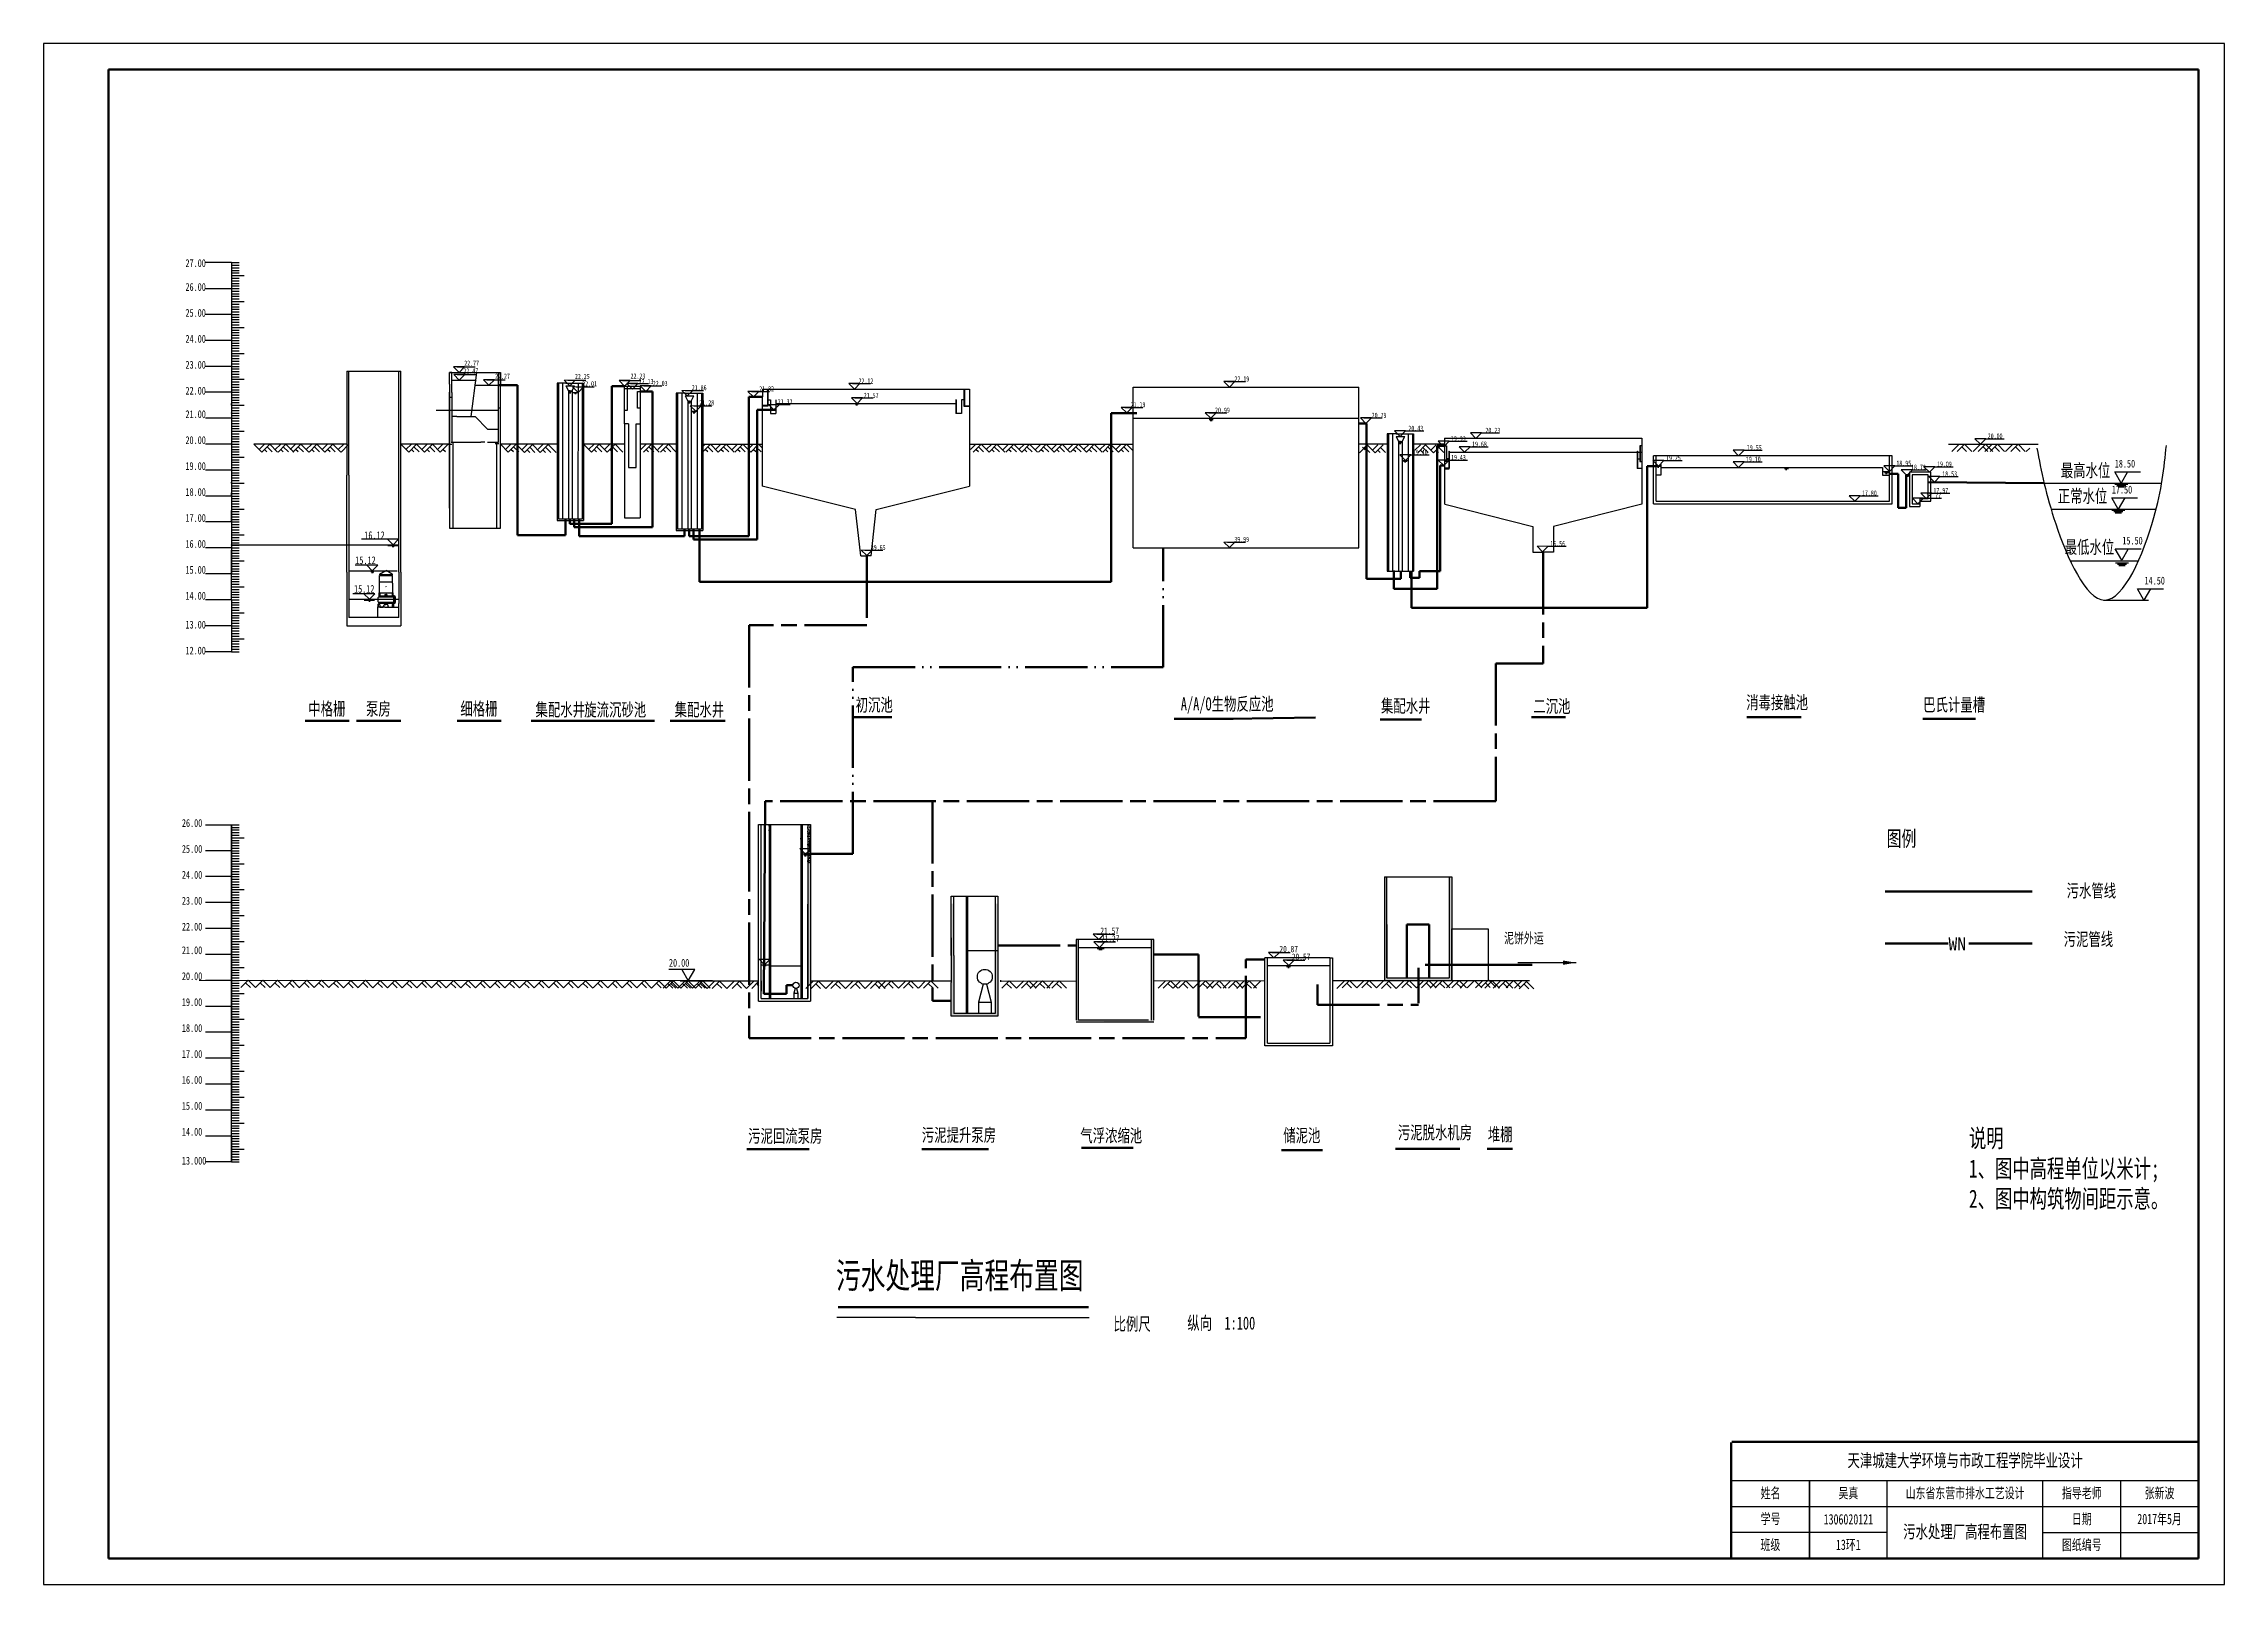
# Model space of a CAD drawing. Header units: millimetres. Extents: x 4839 to 6835, y 14 to 1430.
# Drawn here: x 5994 to 6835, y 836 to 1430 of the extents above; entities that cross this region are included whole.
import ezdxf
from ezdxf.enums import TextEntityAlignment as Align

# ---------------------------------------------------------------- set-up
doc = ezdxf.new("R2010")
doc.units = ezdxf.units.MM
for name, pattern in [('ACAD_ISO05W100', [33, 24, -3, 0, -3, 0, -3]), ('ACAD_ISO08W100', [36, 24, -3, 6, -3]), ('CENTER', [2, 1.25, -0.25, 0.25, -0.25])]:
    doc.linetypes.add(name, pattern=pattern)
for name, color, linetype in [('di', 7, 'Continuous'), ('ZI', 50, 'Continuous'), ('地面', 7, 'Continuous'), ('文字', 7, 'Continuous'), ('构筑物', 7, 'Continuous'), ('比例尺', 7, 'Continuous'), ('水面标高', 92, 'Continuous'), ('污水构筑物', 250, 'Continuous'), ('辅助线', 21, 'Continuous'), ('道路线', 2, 'Continuous')]:
    doc.layers.add(name, color=color, linetype=linetype)
for name, color, linetype, lineweight in [('回流污泥管', 82, 'ACAD_ISO05W100', 50), ('图层1', 7, 'Continuous', 53), ('标高', 250, 'Continuous', 20), ('污水管线', 5, 'Continuous', 50), ('污泥管线', 40, 'ACAD_ISO08W100', 50), ('细实线', 7, 'Continuous', 25)]:
    doc.layers.add(name, color=color, linetype=linetype, lineweight=lineweight)
doc.styles.add('3', font='simfang.ttf', dxfattribs={"width": 0.7, "height": 3})
doc.styles.add('4', font='simfang.ttf', dxfattribs={"width": 0.7, "height": 8})
doc.styles.add('5', font='simfang.ttf', dxfattribs={"width": 0.7, "height": 5})
doc.styles.get("Standard").update_dxf_attribs({"font": 'txt', "bigfont": 'gbcbig.shx'})
doc.styles.add('字体样', font='simfang.ttf', dxfattribs={"width": 0.7, "height": 5})
doc.styles.add('长仿宋', font='simfang.ttf', dxfattribs={"width": 0.7, "height": 4})
doc.dimstyles.new('高程', dxfattribs={"dimtxt": 15, "dimasz": 5, "dimexe": 0.18, "dimexo": 0.0625, "dimgap": 0.09, "dimtad": 0, "dimtih": 1, "dimtoh": 1, "dimdec": 4, "dimzin": 0, "dimdsep": 46, "dimtxsty": 'Standard', "dimcen": 0.09, "dimadec": 0, "dimazin": 0, "dimtfac": 1, "dimtdec": 4, "dimtofl": 0, "dimtmove": 0, "dimatfit": 3, "dimfxl": 1, "dimtolj": 1, "dimtzin": 0, "dimarcsym": 0})
pattern_1 = [(50, (80479.7979, -105875.8497), (1.82184669, -0.159390855), [0.1905, -2.0955]), (355, (80479.798, -105875.8497), (-0.35242826, 1.91056643), [0.1524, -1.6764]), (100.451, (80479.9497, -105875.863), (1.469425017, 1.751166878), [0.1619, -1.7809]), (46.1842, (80479.798, -105875.3417), (2.71079041, -0.42042328), [0.28575, -3.14325]), (96.6356, (80480.0238, -105875.3767), (2.374042345, 2.47425556), [0.24285, -2.67135]), (351.184, (80479.798, -105875.3417), (2.37404606, 2.47425118), [0.2286, -2.5146]), (21, (80480.0519, -105875.4687), (1.516148798, -1.022655185), [0.1905, -2.0955]), (326, (80480.052, -105875.4687), (0.618020283, 1.84187966), [0.1524, -1.6764]), (71.4514, (80480.1783, -105875.554), (2.134164908, 0.819228577), [0.1619, -1.7809]), (37.5, (80479.7979, -105875.8497), (0.0308860325, 0.8455503887), [0, -1.65608, 0, -1.7018, 0, -1.68275]), (7.5, (80479.7979, -105875.8497), (0.668196625, 1.001805748), [0, -0.97028, 0, -1.61798, 0, -0.64135]), (327.5, (80479.2315, -105875.8497), (1.3559059517, -0.05728744), [0, -0.635, 0, -1.9812, 0, -2.6289]), (317.5, (80478.9775, -105875.8497), (1.481291814, 0.25426491), [0, -0.8255, 0, -1.31572, 0, -1.8669])]

msp = doc.modelspace()

# ---------------------------------------------------------------- texts
for s, insert, char_height, width, attachment_point, style in [('27.00', (6048.9, 1346.53), 3, 26.6444, 1, '3'), ('26.00', (6048.9, 1337.34), 3, 26.6444, 1, '3'), ('25.00', (6048.9, 1327.34), 3, 26.6444, 1, '3'), ('24.00', (6048.9, 1317.34), 3, 26.6444, 1, '3'), ('23.00', (6048.9, 1307.34), 3, 26.6444, 1, '3'), ('22.00', (6048.9, 1297.34), 3, 26.6444, 1, '3'), ('21.00', (6048.9, 1288.29), 3, 26.6444, 1, '3'), ('20.00', (6048.9, 1278.29), 3, 26.6444, 1, '3'), ('19.00', (6048.9, 1268.29), 3, 26.6444, 1, '3'), ('18.00', (6048.9, 1258.29), 3, 26.6444, 1, '3'), ('17.00', (6048.9, 1248.29), 3, 26.6444, 1, '3'), ('16.00', (6048.9, 1238.29), 3, 26.6444, 1, '3'), ('15.00', (6048.9, 1228.29), 3, 26.6444, 1, '3'), ('14.00', (6048.9, 1218.29), 3, 26.6444, 1, '3'), ('13.00', (6048.9, 1207.16), 3, 26.6444, 1, '3'), ('12.00', (6048.9, 1197.16), 3, 26.6444, 1, '3'), ('26.00', (6047.52, 1130.69), 3, 26.6444, 1, '3'), ('25.00', (6047.52, 1120.69), 3, 26.6444, 1, '3'), ('24.00', (6047.52, 1110.69), 3, 26.6444, 1, '3'), ('23.00', (6047.52, 1100.69), 3, 26.6444, 1, '3'), ('22.00', (6047.52, 1090.69), 3, 26.6444, 1, '3'), ('21.57', (6405.31, 1086.35), 2.5, 4.1288, 8, '长仿宋'), ('21.00', (6047.52, 1081.63), 3, 26.6444, 1, '3'), ('20.87', (6470.78, 1079.3), 2.5, 5.4282, 7, '长仿宋'), ('20.00', (6047.52, 1071.63), 3, 26.6444, 1, '3'), ('19.00', (6047.52, 1061.63), 3, 26.6444, 1, '3'), ('18.00', (6047.52, 1051.63), 3, 26.6444, 1, '3'), ('17.00', (6047.52, 1041.63), 3, 26.6444, 1, '3'), ('16.00', (6047.52, 1031.63), 3, 26.6444, 1, '3'), ('15.00', (6047.52, 1021.63), 3, 26.6444, 1, '3'), ('14.00', (6047.52, 1011.63), 3, 26.6444, 1, '3'), ('13.000', (6047.52, 1000.5), 3, 26.6444, 1, '3')]:
    msp.add_mtext(s, dxfattribs=dict(insert=insert, char_height=char_height, width=width, attachment_point=attachment_point, style=style))
at = {"lineweight": -3}
for s, insert, char_height, width, attachment_point, style in [('{\\fFangSong_GB2312|b0|i0|c134|p49;最高水位}', (6772.12, 1267.62), 5, 62.8653, 1, '字体样'), ('{\\fFangSong_GB2312|b0|i0|c134|p49;正常水位}', (6770.94, 1257.73), 5, 62.8653, 1, '字体样'), ('{\\fFangSong_GB2312|b0|i0|c134|p49;最低水位}', (6773.63, 1238.05), 5, 62.8653, 1, '字体样'), ('{\\fFangSong_GB2312|b0|i0|c134|p49;初沉池}', (6307.35, 1174.46), 5, 62.8653, 4, '4'), ('{\\fFangSong_GB2312|b0|i0|c134|p49;集配水井}', (6509.94, 1176.83), 5, 61.0163, 1, '4'), ('{\\fFangSong_GB2312|b0|i0|c134|p49;二沉池}', (6568.7, 1176.71), 5, 62.8653, 1, '4'), ('{\\fFangSong_GB2312|b0|i0|c134|p49;消毒接触池}', (6650.78, 1178.16), 5, 62.8653, 1, '4'), ('图例', (6704.93, 1126.2), 6, 75.8887, 1, '5'), ('污水管线', (6774.34, 1105.58), 5, 36.3019, 1, '5'), ('{\\fFangSong|b0|i0|c134|p49;泥饼外运}', (6557.42, 1086.81), 4, 57.3049, 1, '4'), ('污泥管线', (6773.2, 1086.88), 5, 31.4182, 1, '5'), ('{\\fFangSong_GB2312|b0|i0|c134|p49;储泥池}', (6472.23, 1011.24), 5, 62.8653, 1, '4'), ('{\\fFangSong_GB2312|b0|i0|c134|p49;堆棚}', (6551.11, 1011.65), 5, 96.7501, 1, '4'), ('{\\fFangSong_GB2312|b0|i0|c134|p49;说明\\P1、图中高程单位以米计;\\P2、图中构筑物间距示意。}', (6736.7, 1011.16), 7, 178.0739, 1, '5')]:
    msp.add_mtext(s, dxfattribs=dict(at, insert=insert, char_height=char_height, width=width, attachment_point=attachment_point, style=style))
at = {"insert": (6121.79, 1240.11), "char_height": 3, "width": 9.9267, "attachment_point": 5}
msp.add_mtext('{\\fFangSong|b0|i0|c134|p49;\\W0.7;16.12}', dxfattribs=at)
at = {"lineweight": 53, "char_height": 5, "attachment_point": 1, "style": '4'}
for s, insert, width in [('{\\fFangSong_GB2312|b0|i0|c134|p49;A/A/O生物反应池}', (6432.74, 1177.59), 51.9849), ('{\\fFangSong_GB2312|b0|i0|c134|p49;巴氏计量槽}', (6719.04, 1177.28), 43.5154), ('{\\fFangSong_GB2312|b0|i0|c134|p49;污泥回流泵房}', (6265.89, 1011.01), 43.5154), ('{\\fFangSong_GB2312|b0|i0|c134|p49;污泥提升泵房}', (6332.87, 1011.39), 43.5154), ('{\\fFangSong_GB2312|b0|i0|c134|p49;气浮浓缩池}', (6393.98, 1011.17), 43.5154), ('{\\fFangSong_GB2312|b0|i0|c134|p49;污泥脱水机房}', (6516.44, 1012.34), 31.8091)]:
    msp.add_mtext(s, dxfattribs=dict(at, insert=insert, width=width))
at = {"layer": 'Defpoints', "lineweight": -3, "style": '长仿宋'}
for s, insert, char_height, width, attachment_point in [('22.47', (6158.94, 1303.45), 2, 4.6942, 5), ('22.12', (6311.33, 1298.58), 2, 4.6212, 8), ('20.99', (6448.8, 1287.33), 2, 4.7425, 8), ('19.93', (6539.77, 1276.33), 2, 7.0671, 8), ('20.23', (6553.09, 1279.54), 2, 8.8608, 8), ('19.43', (6539.8, 1269.09), 2, 7.1051, 8), ('17.77', (6723.04, 1254.23), 2, 5.6245, 8), ('17.97', (6725.85, 1256.35), 2, 7.0063, 8), ('21.27', (6405.53, 1083.35), 2.5, 4.1497, 8), ('20.57', (6479.14, 1076.31), 2.5, 5.3264, 8)]:
    msp.add_mtext(s, dxfattribs=dict(at, insert=insert, char_height=char_height, width=width, attachment_point=attachment_point))
at = {"layer": 'Defpoints', "lineweight": -3, "char_height": 3, "width": 9.9267, "attachment_point": 5}
for insert in [(6118.31, 1230.46), (6117.84, 1219.41)]:
    msp.add_mtext('{\\fFangSong|b0|i0|c134|p49;\\W0.7;15.12}', dxfattribs=dict(at, insert=insert))
at = {"layer": 'Defpoints', "width": 60, "attachment_point": 5, "style": '长仿宋'}
for s, insert, char_height in [('山东省东营市排水工艺设计', (6735.2, 870.65), 4), ('污水处理厂高程布置图', (6735.2, 855.69), 5)]:
    msp.add_mtext(s, dxfattribs=dict(at, insert=insert, char_height=char_height))
at = {"layer": '图层1', "lineweight": -3, "char_height": 5, "width": 28.697, "attachment_point": 5}
for s, insert in [('{\\fFangSong_GB2312|b0|i0|c134|p49;\\W0.7;集配水井}', (6193.42, 1172.59)), ('{\\fFangSong_GB2312|b0|i0|c134|p49;\\W0.7;旋流沉砂池}', (6214.63, 1172.59)), ('{\\fFangSong_GB2312|b0|i0|c134|p49;\\W0.7;集配水井}', (6247.09, 1172.59))]:
    msp.add_mtext(s, dxfattribs=dict(at, insert=insert))
at = {"layer": '文字', "attachment_point": 5}
for s, insert, char_height, width in [('{\\fFangSong_GB2312|b0|i0|c134|p49;\\W0.7;中格栅}', (6103.43, 1172.94), 5, 16.7475), ('{\\fFangSong_GB2312|b0|i0|c134|p49;\\W0.7;泵房}', (6123.3, 1172.94), 5, 16.7475), ('{\\fFangSong_GB2312|b0|i0|c134|p49;\\W0.7;细格栅}', (6162.06, 1172.94), 5, 16.7475), ('{\\fFangSong_GB2312|b0|i0|c134|p49;\\W0.7;污水处理厂高程布置图}', (6347.49, 954.16), 10, 115.2488), ('{\\fFangSong|b0|i0|c134|p49;\\W0.7;比例尺}', (6413.98, 935.76), 5, 41.0874), ('{\\fFangSong|b0|i0|c134|p49;\\W0.7;纵向  1:100}', (6448.35, 936.13), 5, 33.5096)]:
    msp.add_mtext(s, dxfattribs=dict(at, insert=insert, char_height=char_height, width=width))
at = {"layer": '比例尺', "style": '3', "width": 0.7}
for s, p in [('18.50', (6792.92, 1265.33)), ('17.50', (6791.79, 1255.31)), ('15.50', (6795.83, 1235.66)), ('14.50', (6804.4, 1220.23))]:
    msp.add_text(s, height=3, dxfattribs=at).set_placement(p, align=Align.BOTTOM_LEFT)
at = {"layer": '比例尺', "lineweight": -3, "style": '3', "width": 0.7}
msp.add_text('20.00', height=3, dxfattribs=at).set_placement((6235.35, 1072.87), align=Align.BOTTOM_LEFT)
at = {"layer": '比例尺', "lineweight": 53, "char_height": 2, "style": '长仿宋'}
for s, insert, width, attachment_point in [('22.77', (6159.28, 1306.45), 5.5379, 5), ('22.27', (6171.16, 1301.43), 6.2168, 5), ('22.25', (6201.95, 1301.33), 5.4899, 5), ('22.01', (6204.75, 1298.52), 4.6717, 5), ('22.23', (6223.4, 1301.47), 6.0671, 5), ('22.13', (6226.54, 1299.39), 6.3043, 5), ('22.03', (6231.97, 1297.66), 6.8782, 8), ('21.86', (6247.02, 1295.97), 4.9263, 8), ('21.82', (6273.01, 1295.55), 5.8982, 8), ('22.19', (6456.29, 1299.38), 5.4048, 8), ('21.28', (6249.92, 1291.19), 4.1174, 5), ('21.32', (6280.15, 1290.55), 4.3446, 8), ('21.57', (6313.34, 1293.04), 6.6896, 8), ('21.19', (6416.26, 1289.42), 4.5052, 8), ('20.79', (6509.2, 1285.33), 5.8943, 8), ('20.43', (6523.37, 1280.33), 7.8421, 8), ('20.00', (6746.78, 1277.35), 7.1449, 8), ('19.40', (6525.07, 1271.09), 7.2027, 8), ('19.68', (6547.92, 1274.23), 7.2059, 8), ('19.25', (6622.72, 1268.9), 7.2928, 8), ('19.10', (6653.53, 1268.41), 7.1205, 8), ('19.55', (6653.9, 1272.89), 7.857, 8), ('18.95', (6711.56, 1266.87), 6.912, 8), ('18.79', (6717.2, 1265.33), 4.6802, 8), ('19.09', (6727.22, 1266.55), 7.2908, 8), ('18.53', (6729.24, 1262.72), 7.4747, 8), ('17.80', (6698.28, 1255.35), 7.0783, 8), ('39.65', (6316.05, 1234.38), 4.5776, 8), ('39.99', (6456.23, 1237.48), 5.2863, 8), ('15.56', (6578.09, 1235.86), 7.3888, 8)]:
    msp.add_mtext(s, dxfattribs=dict(at, insert=insert, width=width, attachment_point=attachment_point))
at = {"layer": '污水管线', "lineweight": 50, "insert": (6728.79, 1085.06), "char_height": 5, "width": 9.9957, "attachment_point": 1}
msp.add_mtext('{\\fFangSong_GB2312|b0|i0|c134|p49;\\C2;WN}', dxfattribs=at)
at = {"layer": '污泥管线', "attachment_point": 5, "style": '长仿宋'}
for s, insert, char_height, width in [('{\\C7;天津城建大学环境与市政工程学院毕业设计}', (6735.2, 883.15), 5, 180), ('{\\C7;姓名}', (6660.19, 870.65), 4, 29.9934), ('{\\C7;吴真}', (6690.2, 870.64), 4, 30), ('{\\C7;指导老师}', (6780.2, 870.65), 4, 30), ('{\\C7;张新波}', (6810.2, 870.65), 4, 30), ('{\\C7;学号}', (6660.19, 860.72), 4, 30.0066), ('{\\C7;1306020121}', (6690.19, 860.72), 4, 30.0066), ('{\\C7;日期}', (6780.2, 860.65), 4, 30), ('{\\C7;2017年5月}', (6810.2, 860.65), 4, 30), ('{\\C7;班级}', (6660.11, 850.72), 4, 30.174), ('{\\C7;13环1}', (6690.16, 850.72), 4, 29.9268), ('{\\C7;图纸编号}', (6780.2, 850.65), 4, 30)]:
    msp.add_mtext(s, dxfattribs=dict(at, insert=insert, char_height=char_height, width=width))

# ---------------------------------------------------------------- hatches: boundary and pattern name
h = msp.add_hatch()
h.set_pattern_fill('AR-CONC', color=256, scale=0.01, style=0)
h.set_pattern_definition(pattern_1)
h.paths.add_polyline_path([(6274.45, 1128.56), (6273.95, 1128.56), (6273.95, 1126.22), (6274.45, 1126.22)])
h = msp.add_hatch()
h.set_pattern_fill('AR-CONC', color=256, scale=0.01, style=0)
h.set_pattern_definition(pattern_1)
h.paths.add_polyline_path([(6286.77, 1128.56), (6286.27, 1128.56), (6286.27, 1125.76), (6286.77, 1125.77)])
h = msp.add_hatch()
h.set_pattern_fill('AR-CONC', color=256, scale=0.01, style=0)
h.set_pattern_definition(pattern_1)
h.paths.add_polyline_path([(6289.92, 1128.56), (6288.92, 1128.56), (6288.92, 1125.78), (6289.92, 1125.79)])
h = msp.add_hatch()
h.set_pattern_fill('AR-CONC', color=256, scale=0.01, style=0)
h.set_pattern_definition(pattern_1)
h.paths.add_polyline_path([(6286.77, 1125.77), (6286.27, 1125.76), (6286.27, 1119.34), (6286.77, 1119.34)])
h = msp.add_hatch()
h.set_pattern_fill('AR-CONC', color=256, scale=0.01, style=0)
h.set_pattern_definition(pattern_1)
h.paths.add_polyline_path([(6286.77, 1118.45), (6286.27, 1118.95), (6286.27, 1061.46), (6286.77, 1061.46)])
h = msp.add_hatch()
h.set_pattern_fill('AR-CONC', color=256, scale=0.01, style=0)
h.set_pattern_definition(pattern_1)
h.paths.add_polyline_path([(6289.92, 1125.79), (6288.92, 1125.78), (6288.92, 1119.34), (6289.92, 1119.34)])
h = msp.add_hatch()
h.set_pattern_fill('AR-CONC', color=256, scale=0.01, style=0)
h.set_pattern_definition(pattern_1)
h.paths.add_polyline_path([(6288.92, 1113.5), (6289.92, 1113.5), (6289.92, 1119.13), (6288.92, 1118.13)])
h = msp.add_hatch()
h.set_pattern_fill('AR-CONC', color=256, scale=0.01, style=0)
h.set_pattern_definition(pattern_1)
h.paths.add_polyline_path([(6288.92, 1066.11), (6289.92, 1067.12), (6289.92, 1113.5), (6288.92, 1113.5)])
h = msp.add_hatch()
h.set_pattern_fill('AR-CONC', color=256, scale=0.01, style=0)
h.set_pattern_definition([(50, (80538.873, -105891.2273), (1.82184669, -0.159390855), [0.1905, -2.0955]), (355, (80538.873, -105891.2273), (-0.35242826, 1.91056643), [0.1524, -1.6764]), (100.451, (80539.0248, -105891.2406), (1.469425017, 1.751166878), [0.1619, -1.7809]), (46.1842, (80538.873, -105890.7193), (2.71079041, -0.42042328), [0.28575, -3.14325]), (96.6356, (80539.099, -105890.7544), (2.374042345, 2.47425556), [0.24285, -2.67135]), (351.184, (80538.873, -105890.7193), (2.37404606, 2.47425118), [0.2286, -2.5146]), (21, (80539.127, -105890.8463), (1.516148798, -1.022655185), [0.1905, -2.0955]), (326, (80539.127, -105890.8463), (0.618020283, 1.84187966), [0.1524, -1.6764]), (71.4514, (80539.2533, -105890.9316), (2.134164908, 0.819228577), [0.1619, -1.7809]), (37.5, (80538.873, -105891.22733), (0.0308860325, 0.8455503887), [0, -1.65608, 0, -1.7018, 0, -1.68275]), (7.5, (80538.873, -105891.2273), (0.668196625, 1.001805748), [0, -0.97028, 0, -1.61798, 0, -0.64135]), (327.5, (80538.3066, -105891.2273), (1.3559059517, -0.05728744), [0, -0.635, 0, -1.9812, 0, -2.6289]), (317.5, (80538.0526, -105891.2273), (1.481291814, 0.25426491), [0, -0.8255, 0, -1.31572, 0, -1.8669])])
h.paths.add_polyline_path([(6393.35, 1053.14), (6393.35, 1084.23), (6392.35, 1084.23), (6392.35, 1053.14), (6392.35, 1052.89), (6395.35, 1052.89), (6395.36, 1052.9), (6395.37, 1052.89), (6402.99, 1052.89), (6402.99, 1052.89), (6403.34, 1052.54), (6422.35, 1052.54), (6422.35, 1053.23), (6422.35, 1058.4), (6421.35, 1058.4), (6421.35, 1053.23), (6421.35, 1053.14), (6420.35, 1053.14)])
h = msp.add_hatch()
h.set_pattern_fill('AR-CONC', color=256, scale=0.01, style=0)
h.set_pattern_definition([(50, (80412.826, -105891.1429), (1.82184669, -0.159390855), [0.1905, -2.0955]), (355, (80412.826, -105891.1429), (-0.35242826, 1.91056643), [0.1524, -1.6764]), (100.451, (80412.9779, -105891.1562), (1.469425017, 1.751166878), [0.1619, -1.7809]), (46.1842, (80412.826, -105890.635), (2.71079041, -0.42042328), [0.28575, -3.14325]), (96.6356, (80413.052, -105890.67), (2.374042345, 2.47425556), [0.24285, -2.67135]), (351.184, (80412.826, -105890.635), (2.37404606, 2.47425118), [0.2286, -2.5146]), (21, (80413.08, -105890.7619), (1.516148798, -1.022655185), [0.1905, -2.0955]), (326, (80413.08, -105890.7619), (0.618020283, 1.84187966), [0.1524, -1.6764]), (71.4514, (80413.2064, -105890.8471), (2.134164908, 0.819228577), [0.1619, -1.7809]), (37.5, (80412.82603, -105891.1429), (0.0308860325, 0.8455503887), [0, -1.65608, 0, -1.7018, 0, -1.68275]), (7.5, (80412.826, -105891.1429), (0.668196625, 1.001805748), [0, -0.97028, 0, -1.61798, 0, -0.64135]), (327.5, (80412.2596, -105891.1429), (1.3559059517, -0.05728744), [0, -0.635, 0, -1.9812, 0, -2.6289]), (317.5, (80412.0056, -105891.1429), (1.481291814, 0.25426491), [0, -0.8255, 0, -1.31572, 0, -1.8669])])
h.paths.add_polyline_path([(6422.35, 1084.23), (6421.35, 1084.23), (6421.35, 1053.23), (6422.35, 1053.23)])
h.paths.add_polyline_path([(6393.35, 1084.23), (6392.35, 1084.23), (6392.35, 1053.14), (6393.35, 1053.14)])
at = {"layer": 'di', "lineweight": -3}
h = msp.add_hatch(dxfattribs=at)
h.set_pattern_fill('AR-CONC', color=256, scale=0.01, style=0)
h.set_pattern_definition([(50, (6041.318, 803.6723), (1.8218467, -0.159391), [0.1905, -2.0955]), (355, (6041.318, 803.6723), (-0.352428, 1.9105664), [0.1524, -1.6764]), (100.451, (6041.4698, 803.659), (1.469425, 1.751167), [0.1619, -1.7809]), (46.1842, (6041.318, 804.1803), (2.71079, -0.420423), [0.28575, -3.14325]), (96.6356, (6041.5439, 804.1453), (2.374042, 2.474256), [0.24285, -2.67135]), (351.184, (6041.318, 804.1803), (2.374046, 2.474251), [0.2286, -2.5146]), (21, (6041.572, 804.0533), (1.5161488, -1.022655), [0.1905, -2.0955]), (326, (6041.572, 804.0533), (0.61802, 1.8418797), [0.1524, -1.6764]), (71.4514, (6041.6983, 803.9681), (2.134165, 0.8192286), [0.1619, -1.7809]), (37.5, (6041.31797, 803.67234), (0.030886, 0.8455504), [0, -1.65608, 0, -1.7018, 0, -1.68275]), (7.5, (6041.318, 803.6723), (0.6681966, 1.0018057), [0, -0.97028, 0, -1.61798, 0, -0.64135]), (327.5, (6040.75155, 803.67234), (1.35590595, -0.05728744), [0, -0.635, 0, -1.9812, 0, -2.6289]), (317.5, (6040.4975, 803.6723), (1.4812918, 0.254265), [0, -0.8255, 0, -1.31572, 0, -1.8669])])
h.paths.add_polyline_path([(6512.24, 1108.43), (6511.24, 1108.43), (6511.24, 1070.1), (6512.24, 1070.1)])
h.paths.add_polyline_path([(6537.24, 1088.43), (6537.24, 1108.43), (6536.24, 1108.43), (6536.24, 1090.1), (6536.24, 1069.43), (6512.24, 1069.43), (6512.24, 1070.1), (6511.24, 1070.1), (6511.24, 1068.43), (6537.24, 1068.43)])
h = msp.add_hatch(dxfattribs=at)
h.set_pattern_fill('AR-CONC', color=256, scale=0.01, style=0)
h.set_pattern_definition([(50, (5926.1437, 813.4678), (1.8218467, -0.159391), [0.1905, -2.0955]), (355, (5926.1437, 813.4678), (-0.352428, 1.9105664), [0.1524, -1.6764]), (100.451, (5926.2956, 813.4546), (1.469425, 1.751167), [0.1619, -1.7809]), (46.1842, (5926.1437, 813.9758), (2.71079, -0.420423), [0.28575, -3.14325]), (96.6356, (5926.3696, 813.9408), (2.374042, 2.474256), [0.24285, -2.67135]), (351.184, (5926.1437, 813.9758), (2.374046, 2.474251), [0.2286, -2.5146]), (21, (5926.3977, 813.8488), (1.516149, -1.022655), [0.1905, -2.0955]), (326, (5926.3977, 813.8488), (0.61802, 1.8418797), [0.1524, -1.6764]), (71.4514, (5926.5241, 813.7636), (2.134165, 0.8192286), [0.1619, -1.7809]), (37.5, (5926.14375, 813.46783), (0.030886, 0.8455504), [0, -1.65608, 0, -1.7018, 0, -1.68275]), (7.5, (5926.14375, 813.4678), (0.6681966, 1.0018057), [0, -0.97028, 0, -1.61798, 0, -0.64135]), (327.5, (5925.5773, 813.46783), (1.35590595, -0.0572874), [0, -0.635, 0, -1.9812, 0, -2.6289]), (317.5, (5925.3233, 813.4678), (1.4812918, 0.254265), [0, -0.8255, 0, -1.31572, 0, -1.8669])])
h.paths.add_polyline_path([(6345.16, 1098.06), (6344.16, 1098.06), (6344.16, 1078.06), (6344.16, 1067.66), (6344.16, 1056.88), (6345.16, 1056.85), (6345.16, 1067.66), (6345.16, 1078.06)])
h.paths.add_polyline_path([(6362.16, 1073.94), (6361.16, 1073.94), (6361.16, 1055.68), (6345.16, 1055.68), (6345.16, 1056.85), (6344.16, 1056.88), (6344.16, 1054.68), (6362.16, 1054.68)])
h.paths.add_polyline_path([(6350.59, 1069.39), (6350.09, 1069.39), (6350.09, 1055.68), (6350.59, 1055.68)], flags=17)
h.paths.add_polyline_path([(6350.59, 1098.06), (6350.09, 1098.06), (6350.09, 1069.39), (6350.59, 1069.39)])
h.paths.add_polyline_path([(6362.16, 1098.06), (6361.16, 1098.06), (6361.16, 1073.94), (6362.16, 1073.94)])

# ---------------------------------------------------------------- linework, layer by layer
for p, q in [((6835.2, 1429.65), (5994.2, 1429.65)), ((5994.2, 1429.65), (5994.2, 835.65)), ((6835.2, 835.65), (6835.2, 1429.65)), ((6066.59, 1345.23), (6056.59, 1345.23)), ((6066.59, 1345.23), (6069.59, 1345.23)), ((6066.59, 1344.23), (6069.59, 1344.23)), ((6066.59, 1343.23), (6069.59, 1343.23)), ((6066.59, 1342.23), (6069.59, 1342.23)), ((6066.59, 1341.23), (6069.59, 1341.23)), ((6066.59, 1340.23), (6071.59, 1340.23)), ((6066.59, 1339.23), (6069.59, 1339.23)), ((6066.59, 1338.23), (6069.59, 1338.23)), ((6066.59, 1337.23), (6069.59, 1337.23)), ((6056.59, 1335.23), (6066.59, 1335.23)), ((6066.59, 1336.23), (6069.59, 1336.23)), ((6066.59, 1335.23), (6069.59, 1335.23)), ((6066.59, 1334.23), (6069.59, 1334.23)), ((6066.59, 1333.23), (6069.59, 1333.23)), ((6066.59, 1332.23), (6069.59, 1332.23)), ((6066.59, 1331.23), (6069.59, 1331.23)), ((6066.59, 1330.23), (6071.59, 1330.23)), ((6066.59, 1329.23), (6069.59, 1329.23)), ((6066.59, 1325.23), (6056.59, 1325.23)), ((6066.59, 1328.23), (6069.59, 1328.23)), ((6066.59, 1327.23), (6069.59, 1327.23)), ((6066.59, 1326.23), (6069.59, 1326.23)), ((6066.59, 1325.23), (6069.59, 1325.23)), ((6066.59, 1324.23), (6069.59, 1324.23)), ((6066.59, 1323.23), (6069.59, 1323.23)), ((6066.59, 1322.23), (6069.59, 1322.23)), ((6066.59, 1321.23), (6069.59, 1321.23)), ((6066.59, 1315.23), (6056.59, 1315.23)), ((6066.59, 1320.23), (6071.59, 1320.23)), ((6066.59, 1319.23), (6069.59, 1319.23)), ((6066.59, 1318.23), (6069.59, 1318.23)), ((6066.59, 1317.23), (6069.59, 1317.23)), ((6066.59, 1316.23), (6069.59, 1316.23)), ((6066.59, 1315.23), (6069.59, 1315.23)), ((6066.59, 1314.23), (6069.59, 1314.23)), ((6066.59, 1313.23), (6069.59, 1313.23)), ((6066.59, 1312.23), (6069.59, 1312.23)), ((6066.59, 1305.23), (6056.59, 1305.23)), ((6066.59, 1311.23), (6069.59, 1311.23)), ((6066.59, 1310.23), (6071.59, 1310.23)), ((6066.59, 1309.23), (6069.59, 1309.23)), ((6066.59, 1308.23), (6069.59, 1308.23)), ((6066.59, 1307.23), (6069.59, 1307.23)), ((6066.59, 1306.23), (6069.59, 1306.23)), ((6066.59, 1305.23), (6069.59, 1305.23)), ((6066.59, 1304.23), (6069.59, 1304.23)), ((6066.59, 1295.23), (6056.59, 1295.23)), ((6066.59, 1303.23), (6069.59, 1303.23)), ((6066.59, 1302.23), (6069.59, 1302.23)), ((6066.59, 1301.23), (6069.59, 1301.23)), ((6066.59, 1300.23), (6071.59, 1300.23)), ((6066.59, 1299.23), (6069.59, 1299.23)), ((6066.59, 1298.23), (6069.59, 1298.23)), ((6066.59, 1297.23), (6069.59, 1297.23)), ((6066.59, 1296.23), (6069.59, 1296.23)), ((6066.59, 1295.23), (6069.59, 1295.23)), ((6111.15, 1303.43), (6111.15, 1266.26)), ((6111.95, 1263.26), (6111.95, 1303.43)), ((6131.15, 1263.26), (6131.15, 1303.43)), ((6131.95, 1263.26), (6131.95, 1303.43)), ((6131.95, 1263.26), (6131.95, 1297.13)), ((6151.57, 1302.84), (6150.77, 1302.84)), ((6150.77, 1298.39), (6150.77, 1302.82)), ((6150.77, 1298.39), (6150.77, 1242.87)), ((6150.77, 1250.52), (6150.77, 1295.22)), ((6151.57, 1295.52), (6151.57, 1302.85)), ((6151.57, 1299.93), (6160.93, 1299.92)), ((6151.57, 1295.22), (6151.57, 1295.52)), ((6151.57, 1295.09), (6151.57, 1295.22)), ((6159.05, 1285.95), (6161.29, 1302.84)), ((6169.57, 1275.95), (6169.57, 1302.84)), ((6170.37, 1242.82), (6170.37, 1302.91)), ((6170.37, 1302.91), (6170.37, 1298.52)), ((6197.93, 1295.35), (6196.69, 1295.35)), ((6066.59, 1294.23), (6069.59, 1294.23)), ((6066.59, 1293.23), (6069.59, 1293.23)), ((6066.59, 1292.23), (6069.59, 1292.23)), ((6066.59, 1291.23), (6069.59, 1291.23)), ((6066.59, 1290.23), (6071.59, 1290.23)), ((6066.59, 1289.23), (6069.59, 1289.23)), ((6066.59, 1288.23), (6069.59, 1288.23)), ((6066.59, 1287.23), (6069.59, 1287.23)), ((6169.57, 1288.21), (6145.53, 1288.27)), ((6151.57, 1293.19), (6150.77, 1293.19)), ((6151.57, 1295.09), (6151.57, 1275.95)), ((6169.57, 1291.74), (6169.57, 1292.04)), ((6169.57, 1275.95), (6169.57, 1291.74)), ((6169.57, 1289.29), (6170.37, 1289.29)), ((6197.51, 1294.95), (6196.91, 1294.95)), ((6243.89, 1291.42), (6242.65, 1291.42)), ((6243.47, 1291.03), (6242.87, 1291.03)), ((6245.7, 1287.59), (6244.45, 1287.59)), ((6245.27, 1287.19), (6244.67, 1287.19)), ((6308.46, 1290.68), (6307.21, 1290.68)), ((6308.03, 1290.28), (6307.43, 1290.28)), ((6066.59, 1285.23), (6056.59, 1285.23)), ((6066.59, 1286.23), (6069.59, 1286.23)), ((6066.59, 1285.23), (6069.59, 1285.23)), ((6066.59, 1284.23), (6069.59, 1284.23)), ((6066.59, 1283.23), (6069.59, 1283.23)), ((6066.59, 1282.23), (6069.59, 1282.23)), ((6066.59, 1281.23), (6069.59, 1281.23)), ((6066.59, 1280.23), (6071.59, 1280.23)), ((6066.59, 1279.23), (6069.59, 1279.23)), ((6153.56, 1285.95), (6151.57, 1285.95)), ((6153.56, 1285.95), (6159.05, 1285.95)), ((6159.05, 1285.95), (6160.58, 1285.95)), ((6160.58, 1285.95), (6165.36, 1280.95)), ((6165.36, 1280.95), (6169.57, 1280.95)), ((6066.59, 1275.23), (6056.59, 1275.23)), ((6066.59, 1278.23), (6069.59, 1278.23)), ((6066.59, 1277.23), (6069.59, 1277.23)), ((6066.59, 1276.23), (6069.59, 1276.23)), ((6066.59, 1275.23), (6069.59, 1275.23)), ((6066.59, 1274.23), (6069.59, 1274.23)), ((6066.59, 1273.23), (6069.59, 1273.23)), ((6066.59, 1272.23), (6069.59, 1272.23)), ((6066.59, 1271.23), (6069.59, 1271.23)), ((6066.59, 1270.23), (6071.59, 1270.23)), ((6150.17, 1275.26), (6151.57, 1275.26)), ((6152.17, 1242.87), (6152.17, 1275.95)), ((6164.36, 1275.95), (6162.77, 1275.95)), ((6165.36, 1275.95), (6169.57, 1275.95)), ((6168.97, 1242.87), (6168.97, 1275.95)), ((6518.07, 1275.79), (6516.83, 1275.79)), ((6517.64, 1275.39), (6517.04, 1275.39)), ((6066.59, 1265.23), (6056.59, 1265.23)), ((6066.59, 1269.23), (6069.59, 1269.23)), ((6066.59, 1268.23), (6069.59, 1268.23)), ((6066.59, 1267.23), (6069.59, 1267.23)), ((6066.59, 1266.23), (6069.59, 1266.23)), ((6066.59, 1265.23), (6069.59, 1265.23)), ((6066.59, 1264.23), (6069.59, 1264.23)), ((6066.59, 1263.23), (6069.59, 1263.23)), ((6066.59, 1262.23), (6069.59, 1262.23)), ((6111.15, 1225.86), (6111.15, 1263.26)), ((6111.95, 1263.26), (6111.95, 1208.42)), ((6131.15, 1225.86), (6131.15, 1263.26)), ((6131.95, 1225.86), (6131.95, 1263.26)), ((6617.68, 1266.61), (6616.16, 1266.61)), ((6617.14, 1266.21), (6616.54, 1266.21)), ((6667.06, 1265.77), (6665.55, 1265.77)), ((6666.52, 1265.37), (6665.92, 1265.37)), ((6705.67, 1264.22), (6704.15, 1264.22)), ((6705.13, 1263.82), (6704.53, 1263.82)), ((6066.59, 1255.23), (6056.59, 1255.23)), ((6066.59, 1261.23), (6069.59, 1261.23)), ((6066.59, 1260.23), (6071.59, 1260.23)), ((6066.59, 1259.23), (6069.59, 1259.23)), ((6066.59, 1258.23), (6069.59, 1258.23)), ((6066.59, 1257.23), (6069.59, 1257.23)), ((6066.59, 1256.23), (6069.59, 1256.23)), ((6066.59, 1255.23), (6069.59, 1255.23)), ((6066.59, 1254.23), (6069.59, 1254.23)), ((6066.59, 1253.23), (6069.59, 1253.23)), ((6066.59, 1252.23), (6069.59, 1252.23)), ((6066.59, 1251.23), (6069.59, 1251.23)), ((6066.59, 1250.23), (6071.59, 1250.23)), ((6066.59, 1249.23), (6069.59, 1249.23)), ((6066.59, 1248.23), (6069.59, 1248.23)), ((6066.59, 1247.23), (6069.59, 1247.23)), ((6066.59, 1246.23), (6069.59, 1246.23)), ((6066.59, 1245.23), (6069.59, 1245.23)), ((6066.59, 1244.23), (6069.59, 1244.23)), ((6066.59, 1243.23), (6069.59, 1243.23)), ((6066.59, 1242.23), (6069.59, 1242.23)), ((6066.59, 1241.23), (6069.59, 1241.23)), ((6066.59, 1240.23), (6071.59, 1240.23)), ((6066.59, 1239.23), (6069.59, 1239.23)), ((6066.59, 1238.23), (6069.59, 1238.23)), ((6066.59, 1237.23), (6069.59, 1237.23)), ((6111.95, 1236.43), (6131.15, 1236.43)), ((6126.82, 1238.55), (6116.82, 1238.55)), ((6126.82, 1238.55), (6128.94, 1236.43)), ((6131.07, 1238.55), (6126.82, 1238.55)), ((6128.94, 1236.43), (6131.07, 1238.55)), ((6066.59, 1235.23), (6056.59, 1235.23)), ((6066.59, 1236.23), (6069.59, 1236.23)), ((6066.59, 1235.23), (6069.59, 1235.23)), ((6066.59, 1234.23), (6069.59, 1234.23)), ((6066.59, 1233.23), (6069.59, 1233.23)), ((6066.59, 1232.23), (6069.59, 1232.23)), ((6066.59, 1231.23), (6069.59, 1231.23)), ((6066.59, 1230.23), (6071.59, 1230.23)), ((6066.59, 1229.23), (6069.59, 1229.23)), ((6066.59, 1228.23), (6069.59, 1228.23)), ((6120.95, 1226.43), (6123.07, 1228.55)), ((6130.94, 1236.03), (6126.94, 1236.03)), ((6128.93, 1236.03), (6128.33, 1236.03)), ((6129.24, 1235.63), (6128.64, 1235.63)), ((6128.93, 1236.03), (6129.53, 1236.03)), ((6131.15, 1233.84), (6131.15, 1233.84)), ((6066.59, 1225.23), (6056.59, 1225.23)), ((6066.59, 1227.23), (6069.59, 1227.23)), ((6066.59, 1226.23), (6069.59, 1226.23)), ((6066.59, 1225.23), (6069.59, 1225.23)), ((6066.59, 1224.23), (6069.59, 1224.23)), ((6066.59, 1223.23), (6069.59, 1223.23)), ((6066.59, 1222.23), (6069.59, 1222.23)), ((6066.59, 1221.23), (6069.59, 1221.23)), ((6066.59, 1220.23), (6071.59, 1220.23)), ((6123.72, 1224.95), (6123.72, 1225)), ((6123.72, 1224.95), (6123.72, 1224.95)), ((6123.72, 1218.52), (6123.72, 1224.56)), ((6123.72, 1224.56), (6128.7, 1224.56)), ((6123.72, 1224.56), (6123.72, 1224.31)), ((6123.72, 1222.21), (6128.7, 1222.21)), ((6123.78, 1225.11), (6126.14, 1226.53)), ((6123.85, 1224.82), (6126.21, 1224.82)), ((6128.57, 1224.82), (6123.85, 1224.82)), ((6124.1, 1224.56), (6124.1, 1224.82)), ((6128.57, 1224.82), (6126.21, 1224.82)), ((6128.64, 1225.11), (6126.28, 1226.53)), ((6128.31, 1224.56), (6128.31, 1224.82)), ((6128.7, 1224.56), (6128.57, 1224.56)), ((6128.7, 1224.95), (6128.7, 1225)), ((6128.7, 1221.7), (6128.7, 1224.56)), ((6128.7, 1221.7), (6128.7, 1217.97)), ((6131.15, 1225.86), (6131.15, 1213.84)), ((6131.95, 1225.86), (6131.95, 1217.86)), ((6066.59, 1215.23), (6056.59, 1215.23)), ((6066.59, 1219.23), (6069.59, 1219.23)), ((6066.59, 1218.23), (6069.59, 1218.23)), ((6066.59, 1217.23), (6069.59, 1217.23)), ((6066.59, 1216.23), (6069.59, 1216.23)), ((6066.59, 1215.23), (6066.59, 1205.23)), ((6066.59, 1215.23), (6069.59, 1215.23)), ((6066.59, 1214.23), (6069.59, 1214.23)), ((6066.59, 1213.23), (6069.59, 1213.23)), ((6066.59, 1212.23), (6069.59, 1212.23)), ((6066.59, 1211.23), (6069.59, 1211.23)), ((6111.15, 1217.86), (6111.15, 1213.84)), ((6111.15, 1213.84), (6111.15, 1205.13)), ((6112.04, 1215.41), (6131.24, 1215.41)), ((6121.86, 1215.01), (6117.86, 1215.01)), ((6120.16, 1214.61), (6119.56, 1214.61)), ((6122.95, 1212.46), (6122.94, 1208.52)), ((6124.79, 1212.44), (6122.94, 1212.44)), ((6123.24, 1214.45), (6123.24, 1216.07)), ((6123.24, 1212.36), (6123.24, 1213.52)), ((6123.37, 1213.03), (6123.37, 1213.35)), ((6123.37, 1212.36), (6123.37, 1213.03)), ((6123.55, 1216.38), (6123.59, 1216.38)), ((6128.87, 1214.14), (6123.55, 1214.14)), ((6128.87, 1213.83), (6123.55, 1213.83)), ((6123.59, 1217.33), (6123.59, 1217.97)), ((6123.59, 1217.97), (6128.82, 1217.97)), ((6123.59, 1217.97), (6123.72, 1217.97)), ((6123.59, 1216.7), (6123.59, 1217.33)), ((6123.59, 1216.7), (6125.76, 1216.7)), ((6123.59, 1216.38), (6123.59, 1216.7)), ((6123.72, 1216.7), (6123.59, 1216.7)), ((6123.59, 1216.38), (6126.21, 1216.38)), ((6123.59, 1214.14), (6123.59, 1213.83)), ((6123.72, 1217.97), (6123.72, 1218.52)), ((6123.85, 1217.84), (6123.85, 1216.82)), ((6123.87, 1213.35), (6123.87, 1212.36)), ((6123.87, 1212.44), (6124.84, 1212.44)), ((6125.81, 1212.44), (6124.79, 1212.44)), ((6124.84, 1212.44), (6125.16, 1212.44)), ((6125.16, 1212.36), (6125.52, 1213.33)), ((6125.76, 1216.7), (6126.66, 1216.7)), ((6125.78, 1213.48), (6126.21, 1213.48)), ((6125.81, 1212.44), (6129.11, 1212.44)), ((6125.89, 1216.82), (6125.89, 1217.21)), ((6125.89, 1216.7), (6125.89, 1216.7)), ((6126.02, 1217.33), (6126.4, 1217.33)), ((6126.21, 1216.38), (6128.82, 1216.38)), ((6126.64, 1213.48), (6126.21, 1213.48)), ((6126.53, 1217.21), (6126.53, 1216.82)), ((6126.66, 1216.7), (6128.82, 1216.7)), ((6127.26, 1212.36), (6126.9, 1213.33)), ((6127.26, 1212.44), (6128.55, 1212.44)), ((6128.55, 1213.35), (6128.55, 1212.36)), ((6128.57, 1217.84), (6128.57, 1216.82)), ((6128.82, 1217.97), (6128.7, 1217.97)), ((6128.82, 1217.97), (6128.7, 1217.97)), ((6128.7, 1216.7), (6128.82, 1216.7)), ((6128.82, 1217.97), (6128.82, 1216.7)), ((6128.82, 1217.33), (6128.82, 1217.97)), ((6128.82, 1216.7), (6128.82, 1217.33)), ((6128.82, 1216.7), (6128.82, 1216.38)), ((6128.82, 1216.38), (6128.87, 1216.38)), ((6128.82, 1213.83), (6128.82, 1214.14)), ((6129.05, 1213.03), (6129.05, 1213.35)), ((6129.05, 1212.36), (6129.05, 1213.03)), ((6129.05, 1212.44), (6129.18, 1212.44)), ((6129.11, 1212.44), (6131.15, 1212.44)), ((6129.18, 1216.7), (6129.18, 1213.83)), ((6129.43, 1216.7), (6129.18, 1216.7)), ((6129.18, 1216.07), (6129.18, 1214.45)), ((6129.18, 1213.83), (6129.43, 1213.83)), ((6129.18, 1213.52), (6129.18, 1212.36)), ((6129.43, 1213.83), (6129.43, 1216.7)), ((6129.43, 1213.83), (6129.43, 1216.7)), ((6129.43, 1216.7), (6129.69, 1216.7)), ((6129.69, 1213.83), (6129.43, 1213.83)), ((6129.69, 1216.7), (6129.69, 1213.83)), ((6129.94, 1216.33), (6129.69, 1216.33)), ((6129.69, 1216.07), (6129.69, 1214.45)), ((6129.69, 1215.26), (6129.69, 1214.14)), ((6129.69, 1214.14), (6129.94, 1214.14)), ((6129.94, 1214.14), (6129.94, 1216.33)), ((6129.94, 1215.42), (6129.94, 1215.42)), ((6129.94, 1215.42), (6130.71, 1215.42)), ((6129.94, 1215.42), (6130.71, 1215.42)), ((6129.94, 1215.42), (6130.71, 1215.42)), ((6131.15, 1208.44), (6131.15, 1213.84)), ((6131.95, 1217.86), (6131.95, 1205.13)), ((6066.59, 1205.23), (6056.59, 1205.23)), ((6066.59, 1210.23), (6071.59, 1210.23)), ((6066.59, 1209.23), (6069.59, 1209.23)), ((6066.59, 1208.23), (6069.59, 1208.23)), ((6066.59, 1207.23), (6069.59, 1207.23)), ((6066.59, 1206.23), (6069.59, 1206.23)), ((6066.59, 1205.23), (6069.59, 1205.23)), ((6066.59, 1205.23), (6069.59, 1205.23)), ((6066.59, 1204.23), (6069.59, 1204.23)), ((6066.59, 1203.23), (6069.59, 1203.23)), ((6111.15, 1205.13), (6131.96, 1205.13)), ((6111.95, 1208.49), (6131.15, 1208.49)), ((6131.23, 1209.62), (6131.23, 1209.62)), ((6066.59, 1195.23), (6056.59, 1195.23)), ((6066.59, 1202.23), (6069.59, 1202.23)), ((6066.59, 1201.23), (6069.59, 1201.23)), ((6066.59, 1200.23), (6071.59, 1200.23)), ((6066.59, 1199.23), (6069.59, 1199.23)), ((6066.59, 1198.23), (6069.59, 1198.23)), ((6066.59, 1197.23), (6069.59, 1197.23)), ((6066.59, 1196.23), (6069.59, 1196.23)), ((6066.59, 1195.23), (6069.59, 1195.23)), ((6056.59, 1128.49), (6066.59, 1128.49)), ((6066.59, 998.49), (6066.59, 1128.55)), ((6066.59, 1128.49), (6069.59, 1128.49)), ((6066.59, 1127.49), (6069.59, 1127.49)), ((6066.59, 1126.49), (6069.59, 1126.49)), ((6066.59, 1125.49), (6069.59, 1125.49)), ((6066.59, 1124.49), (6069.59, 1124.49)), ((6066.59, 1123.49), (6071.59, 1123.49)), ((6066.59, 1122.49), (6069.59, 1122.49)), ((6066.59, 1121.49), (6069.59, 1121.49)), ((6066.59, 1120.49), (6069.59, 1120.49)), ((6066.59, 1119.49), (6069.59, 1119.49)), ((6066.59, 1118.49), (6056.59, 1118.49)), ((6066.59, 1118.49), (6069.59, 1118.49)), ((6066.59, 1117.49), (6069.59, 1117.49)), ((6066.59, 1116.49), (6069.59, 1116.49)), ((6066.59, 1115.49), (6069.59, 1115.49)), ((6066.59, 1114.49), (6069.59, 1114.49)), ((6066.59, 1113.49), (6071.59, 1113.49)), ((6066.59, 1112.49), (6069.59, 1112.49)), ((6066.59, 1111.49), (6069.59, 1111.49)), ((6066.59, 1110.49), (6069.59, 1110.49)), ((6288.65, 1116.8), (6287.41, 1116.8)), ((6288.23, 1116.41), (6287.63, 1116.41)), ((6066.59, 1108.49), (6056.59, 1108.49)), ((6066.59, 1109.49), (6069.59, 1109.49)), ((6066.59, 1108.49), (6069.59, 1108.49)), ((6066.59, 1107.49), (6069.59, 1107.49)), ((6066.59, 1106.49), (6069.59, 1106.49)), ((6066.59, 1105.49), (6069.59, 1105.49)), ((6066.59, 1104.49), (6069.59, 1104.49)), ((6066.59, 1103.49), (6071.59, 1103.49)), ((6066.59, 1102.49), (6069.59, 1102.49)), ((6066.59, 1098.49), (6056.59, 1098.49)), ((6066.59, 1101.49), (6069.59, 1101.49)), ((6066.59, 1100.49), (6069.59, 1100.49)), ((6066.59, 1099.49), (6069.59, 1099.49)), ((6066.59, 1098.49), (6069.59, 1098.49)), ((6066.59, 1097.49), (6069.59, 1097.49)), ((6066.59, 1096.49), (6069.59, 1096.49)), ((6066.59, 1095.49), (6069.59, 1095.49)), ((6066.59, 1094.49), (6069.59, 1094.49)), ((6066.59, 1093.49), (6071.59, 1093.49)), ((6066.59, 1088.49), (6056.59, 1088.49)), ((6066.59, 1092.49), (6069.59, 1092.49)), ((6066.59, 1091.49), (6069.59, 1091.49)), ((6066.59, 1090.49), (6069.59, 1090.49)), ((6066.59, 1089.49), (6069.59, 1089.49)), ((6066.59, 1088.49), (6069.59, 1088.49)), ((6066.59, 1087.49), (6069.59, 1087.49)), ((6066.59, 1086.49), (6069.59, 1086.49)), ((6066.59, 1085.49), (6069.59, 1085.49)), ((6066.59, 1078.49), (6056.59, 1078.49)), ((6066.59, 1084.49), (6069.59, 1084.49)), ((6066.59, 1083.49), (6071.59, 1083.49)), ((6066.59, 1082.49), (6069.59, 1082.49)), ((6066.59, 1081.49), (6069.59, 1081.49)), ((6066.59, 1080.49), (6066.6, 1081.19)), ((6066.59, 1080.49), (6069.59, 1080.49)), ((6066.59, 1080.49), (6066.59, 1080.49)), ((6066.59, 1079.49), (6069.59, 1079.49)), ((6066.59, 1078.49), (6069.59, 1078.49)), ((6066.59, 1077.49), (6069.59, 1077.49)), ((6066.59, 1076.49), (6069.59, 1076.49)), ((6392.35, 1084.23), (6392.35, 1053.14)), ((6393.35, 1053.14), (6393.35, 1084.23)), ((6393.35, 1081.23), (6421.35, 1081.23)), ((6400.53, 1080.8), (6403.18, 1080.8)), ((6401.09, 1080.35), (6402.41, 1080.35)), ((6421.35, 1084.23), (6421.35, 1053.23)), ((6422.35, 1053.23), (6422.35, 1084.23)), ((6490.18, 1077.19), (6465.18, 1077.17)), ((6490.18, 1077.19), (6491.29, 1077.19)), ((6066.59, 1068.49), (6056.59, 1068.49)), ((6066.59, 1075.49), (6069.59, 1075.49)), ((6066.59, 1074.49), (6069.59, 1074.49)), ((6066.59, 1073.49), (6066.59, 1074.19)), ((6066.59, 1073.49), (6071.59, 1073.49)), ((6066.59, 1072.49), (6069.59, 1072.49)), ((6066.59, 1071.49), (6069.59, 1071.49)), ((6066.59, 1070.49), (6069.59, 1070.49)), ((6066.59, 1069.49), (6069.59, 1069.49)), ((6066.59, 1068.49), (6069.59, 1068.49)), ((6272.85, 1074.09), (6271.61, 1074.09)), ((6272.43, 1073.69), (6271.83, 1073.69)), ((6466.18, 1074.19), (6490.18, 1074.19)), ((6466.18, 1074.19), (6490.18, 1074.19)), ((6473.47, 1073.9), (6475.05, 1073.9)), ((6473.96, 1073.49), (6474.56, 1073.49)), ((6511.03, 1068.43), (6537.24, 1068.43)), ((6512.24, 1069.43), (6536.24, 1069.43)), ((6066.59, 1067.49), (6069.59, 1067.49)), ((6066.59, 1066.49), (6069.59, 1066.49)), ((6066.59, 1065.49), (6069.59, 1065.49)), ((6066.59, 1064.49), (6069.59, 1064.49)), ((6066.59, 1063.49), (6071.59, 1063.49)), ((6066.59, 1062.49), (6069.59, 1062.49)), ((6066.59, 1061.49), (6069.59, 1061.49)), ((6066.59, 1060.49), (6069.59, 1060.49)), ((6344.16, 1054.68), (6344.16, 1067.66)), ((6345.16, 1067.66), (6345.16, 1055.68)), ((6066.59, 1058.49), (6056.59, 1058.49)), ((6066.59, 1059.49), (6069.59, 1059.49)), ((6066.59, 1058.49), (6069.59, 1058.49)), ((6066.59, 1057.49), (6069.59, 1057.49)), ((6066.59, 1056.49), (6069.59, 1056.49)), ((6066.59, 1055.49), (6069.59, 1055.49)), ((6066.59, 1054.49), (6069.59, 1054.49)), ((6066.59, 1053.49), (6071.59, 1053.49)), ((6066.59, 1052.49), (6069.59, 1052.49)), ((6066.59, 1051.49), (6069.59, 1051.49)), ((6420.35, 1053.14), (6393.35, 1053.14)), ((6066.59, 1048.49), (6056.59, 1048.49)), ((6066.59, 1050.49), (6069.59, 1050.49)), ((6066.59, 1049.49), (6069.59, 1049.49)), ((6066.59, 1048.49), (6069.59, 1048.49)), ((6066.59, 1047.49), (6069.59, 1047.49)), ((6066.59, 1046.49), (6069.59, 1046.49)), ((6066.59, 1045.49), (6069.59, 1045.49)), ((6066.59, 1044.49), (6069.59, 1044.49)), ((6066.59, 1043.49), (6071.59, 1043.49)), ((6066.59, 1038.49), (6056.59, 1038.49)), ((6066.59, 1042.49), (6069.59, 1042.49)), ((6066.59, 1041.49), (6069.59, 1041.49)), ((6066.59, 1040.49), (6069.59, 1040.49)), ((6066.59, 1039.49), (6069.59, 1039.49)), ((6066.59, 1038.49), (6069.59, 1038.49)), ((6066.59, 1037.49), (6069.59, 1037.49)), ((6066.59, 1036.49), (6069.59, 1036.49)), ((6066.59, 1035.49), (6069.59, 1035.49)), ((6066.59, 1034.49), (6069.59, 1034.49)), ((6066.59, 1028.49), (6056.59, 1028.49)), ((6066.59, 1033.49), (6071.59, 1033.49)), ((6066.59, 1032.49), (6069.59, 1032.49)), ((6066.59, 1031.49), (6069.59, 1031.49)), ((6066.59, 1030.49), (6069.59, 1030.49)), ((6066.59, 1029.49), (6069.59, 1029.49)), ((6066.59, 1028.49), (6069.59, 1028.49)), ((6066.59, 1027.49), (6069.59, 1027.49)), ((6066.59, 1026.49), (6069.59, 1026.49)), ((6066.59, 1018.49), (6056.59, 1018.49)), ((6066.59, 1025.49), (6069.59, 1025.49)), ((6066.59, 1024.49), (6069.59, 1024.49)), ((6066.59, 1023.49), (6071.59, 1023.49)), ((6066.59, 1022.49), (6069.59, 1022.49)), ((6066.59, 1021.49), (6069.59, 1021.49)), ((6066.59, 1020.49), (6069.59, 1020.49)), ((6066.59, 1019.49), (6069.59, 1019.49)), ((6066.59, 1018.49), (6069.59, 1018.49)), ((6066.59, 1017.49), (6069.59, 1017.49)), ((6066.59, 1016.49), (6069.59, 1016.49)), ((6066.59, 1015.49), (6069.59, 1015.49)), ((6066.59, 1014.49), (6069.59, 1014.49)), ((6066.59, 1013.49), (6071.59, 1013.49)), ((6066.59, 1012.49), (6069.59, 1012.49)), ((6066.59, 1011.49), (6069.59, 1011.49)), ((6066.59, 1010.49), (6069.59, 1010.49)), ((6066.59, 1009.49), (6069.59, 1009.49)), ((6066.59, 1008.49), (6056.59, 1008.49)), ((6066.59, 1008.49), (6066.59, 998.49)), ((6066.59, 1008.49), (6069.59, 1008.49)), ((6066.59, 1007.49), (6069.59, 1007.49)), ((6066.59, 1006.49), (6069.59, 1006.49)), ((6066.59, 1005.49), (6069.59, 1005.49)), ((6066.59, 1004.49), (6069.59, 1004.49)), ((6066.59, 1003.49), (6071.59, 1003.49)), ((6066.59, 1002.49), (6069.59, 1002.49)), ((6066.59, 1001.49), (6069.59, 1001.49)), ((6066.59, 998.49), (6056.59, 998.49)), ((6066.59, 1000.49), (6069.59, 1000.49)), ((6066.59, 999.49), (6069.59, 999.49)), ((6066.59, 998.49), (6069.59, 998.49)), ((5994.2, 835.65), (6835.2, 835.65))]:
    msp.add_line(p, q)
at = {"lineweight": -3}
for p, q in [((6066.59, 1345.19), (6066.59, 1335.19)), ((6195.62, 1298.78), (6192.2, 1298.78)), ((6192.2, 1298.78), (6192.2, 1245.82)), ((6192.7, 1298.78), (6192.7, 1246.41)), ((6194.3, 1298.78), (6194.3, 1246.36)), ((6195.62, 1298.78), (6202.4, 1298.78)), ((6195.62, 1297.73), (6198.98, 1297.73)), ((6195.62, 1297.73), (6196.6, 1295.78)), ((6197.3, 1295.78), (6196.6, 1295.78)), ((6196.6, 1295.78), (6196.6, 1246.36)), ((6197.3, 1295.78), (6198, 1295.78)), ((6198, 1295.78), (6198.98, 1297.73)), ((6198, 1295.78), (6198, 1246.36)), ((6200.3, 1298.79), (6200.27, 1246.31)), ((6201.9, 1298.78), (6201.9, 1246.35)), ((6202.4, 1298.78), (6202.4, 1245.82)), ((6198.75, 1294.97), (6199.66, 1294.97)), ((6241.59, 1294.86), (6238.17, 1294.86)), ((6238.17, 1294.86), (6238.17, 1241.9)), ((6238.67, 1294.86), (6238.67, 1242.49)), ((6240.27, 1294.86), (6240.27, 1242.44)), ((6241.59, 1294.86), (6248.37, 1294.86)), ((6241.59, 1293.8), (6244.95, 1293.8)), ((6241.59, 1293.8), (6242.57, 1291.85)), ((6243.27, 1291.85), (6242.57, 1291.85)), ((6242.57, 1291.85), (6242.57, 1242.44)), ((6243.27, 1291.85), (6243.97, 1291.85)), ((6243.97, 1291.85), (6244.95, 1293.8)), ((6243.97, 1291.85), (6243.97, 1242.44)), ((6246.27, 1294.86), (6246.24, 1242.39)), ((6247.87, 1294.86), (6247.87, 1242.43)), ((6248.37, 1294.86), (6248.37, 1259.36)), ((6218.16, 1283.03), (6218.16, 1246.78)), ((6224.26, 1283.03), (6224.26, 1246.78)), ((6515.76, 1279.23), (6512.34, 1279.23)), ((6512.34, 1279.23), (6512.34, 1226.27)), ((6512.84, 1279.22), (6512.84, 1226.27)), ((6514.44, 1279.23), (6514.44, 1226.27)), ((6522.04, 1279.23), (6522.04, 1226.27)), ((6522.54, 1279.23), (6522.54, 1243.73)), ((6162.8, 1275.93), (6151.37, 1275.86)), ((6515.76, 1278.17), (6519.12, 1278.17)), ((6515.76, 1278.17), (6516.74, 1276.22)), ((6517.44, 1276.22), (6516.74, 1276.22)), ((6516.74, 1276.22), (6516.74, 1226.27)), ((6517.44, 1276.22), (6518.14, 1276.22)), ((6518.14, 1276.22), (6519.12, 1278.17)), ((6066.59, 1255.23), (6066.59, 1256.53)), ((6066.59, 1255.23), (6066.59, 1255.53)), ((6066.59, 1245.23), (6056.59, 1245.23)), ((6066.59, 1245.23), (6066.59, 1249.63)), ((6066.59, 1235.23), (6066.59, 1235.53)), ((6788.59, 1215.13), (6804.16, 1215.13)), ((6804.16, 1215.13), (6805.95, 1215.13)), ((6269.92, 1060.46), (6269.92, 1128.6)), ((6269.92, 1128.56), (6289.92, 1128.56)), ((6270.92, 1061.46), (6270.92, 1128.56)), ((6273.95, 1128.57), (6273.95, 1061.46)), ((6274.45, 1128.54), (6274.45, 1061.46)), ((6286.27, 1128.56), (6286.27, 1061.46)), ((6286.77, 1128.56), (6286.77, 1061.46)), ((6288.92, 1128.56), (6288.92, 1061.46)), ((6289.92, 1128.56), (6289.92, 1060.46)), ((6288.92, 1117.15), (6286.77, 1117.15)), ((6288.92, 1061.46), (6288.92, 1097.87)), ((6288.92, 1068.27), (6288.92, 1096.07)), ((6344.16, 1078.06), (6344.19, 1100.99)), ((6344.19, 1100.99), (6362.16, 1100.99)), ((6345.16, 1078.06), (6345.16, 1100.99)), ((6350.09, 1055.68), (6350.09, 1100.99)), ((6350.59, 1055.68), (6350.59, 1100.99)), ((6361.16, 1100.99), (6361.16, 1055.68)), ((6362.16, 1100.99), (6362.16, 1054.68)), ((6344.16, 1084.86), (6344.16, 1067.66)), ((6344.16, 1078.06), (6344.16, 1067.66)), ((6345.16, 1078.06), (6345.16, 1067.66)), ((6350.5, 1080.06), (6362.16, 1080.06)), ((6465.18, 1043.24), (6465.18, 1077.17)), ((6465.18, 1043.24), (6465.18, 1077.17)), ((6466.18, 1044.24), (6466.18, 1077.19)), ((6490.18, 1077.19), (6490.18, 1044.24)), ((6491.29, 1077.19), (6491.28, 1043.24)), ((6270.82, 1074.5), (6273.7, 1074.5)), ((6270.92, 1068.27), (6270.92, 1064.37)), ((6274.4, 1074.06), (6286.3, 1074.06)), ((6269.92, 1060.46), (6289.92, 1060.46)), ((6270.92, 1061.46), (6288.92, 1061.46)), ((6362.16, 1054.68), (6344.16, 1054.68)), ((6361.16, 1055.68), (6345.16, 1055.68)), ((6491.28, 1043.24), (6465.18, 1043.24)), ((6645.2, 875.65), (6675.2, 875.65)), ((6675.2, 875.65), (6675.2, 845.73)), ((6705.2, 845.73), (6705.2, 875.64)), ((6705.12, 845.83), (6705.12, 860.83)), ((6675.2, 845.73), (6705.2, 845.73))]:
    msp.add_line(p, q, dxfattribs=at)
at = {"lineweight": 53}
for p, q in [((6306.68, 1170.04), (6321.27, 1170.04)), ((6430.13, 1169.37), (6452.92, 1169.37)), ((6452.1, 1169.37), (6484.73, 1169.9)), ((6509.58, 1169.13), (6525.58, 1169.13)), ((6568.03, 1169.94), (6581.15, 1169.94)), ((6650.99, 1170.04), (6672.03, 1170.04)), ((6718.91, 1169.37), (6739.22, 1169.37)), ((6738.4, 1169.37), (6739.22, 1169.37)), ((6265.4, 1003.45), (6284.08, 1003.45)), ((6283.26, 1003.45), (6289.41, 1003.45)), ((6332.92, 1003.45), (6353.24, 1003.45)), ((6352.41, 1003.45), (6358.57, 1003.45)), ((6394.45, 1003.97), (6412.17, 1003.97)), ((6411.34, 1003.97), (6414.33, 1003.97)), ((6471.55, 1003.1), (6487.43, 1003.1)), ((6551.25, 1003.51), (6560.7, 1003.51)), ((6645.02, 890.32), (6645.02, 845.65))]:
    msp.add_line(p, q, dxfattribs=at)
at = {"color": 2, "linetype": 'CENTER', "lineweight": 53, "ltscale": 10}
for p, q in [((6283.12, 1066.61), (6280.69, 1066.61)), ((6280.69, 1066.61), (6280.69, 1063.36))]:
    msp.add_line(p, q, dxfattribs=at)
at = {"linetype": 'Continuous', "lineweight": 53}
for p, q in [((6540.4, 1003.51), (6515.53, 1003.51)), ((6551.25, 1003.51), (6550.9, 1003.51))]:
    msp.add_line(p, q, dxfattribs=at)
for centre in [(6126.02, 1217.21), (6126.4, 1217.21)]:
    msp.add_circle(centre, 0.0638)
for centre, radius, start, end in [((6123.85, 1225), 0.128, 121.07166, 180), ((6123.85, 1224.95), 0.128, 180, 270), ((6126.21, 1220.18), 0.128, 58.92834, 121.07166), ((6128.57, 1224.95), 0.128, 270, 0), ((6128.57, 1225), 0.128, 0, 58.92834), ((6123.55, 1216.07), 0.303, 90, 180), ((6123.55, 1214.45), 0.303, 180, 270), ((6123.55, 1213.52), 0.303, 90, 180), ((6123.62, 1213.19), 0.291, 31.94621, 148.05379), ((6123.72, 1217.84), 0.128, 0, 90), ((6123.72, 1216.82), 0.128, 270, 0), ((6125.78, 1213.18), 0.303, 90, 149.95382), ((6125.76, 1216.82), 0.128, 270, 0), ((6126.02, 1217.21), 0.128, 90, 180), ((6126.4, 1217.21), 0.128, 0, 90), ((6126.66, 1216.82), 0.128, 180, 270), ((6126.64, 1213.18), 0.303, 30.04618, 90), ((6128.8, 1213.19), 0.291, 31.94621, 148.05379), ((6128.7, 1217.84), 0.128, 90, 180), ((6128.7, 1216.82), 0.128, 180, 270), ((6128.87, 1216.68), 0.303, 270, 0), ((6128.87, 1213.84), 0.303, 0, 90), ((6128.87, 1213.52), 0.303, 0, 90)]:
    msp.add_arc(centre, radius, start, end)
at = {"color": 0, "ltscale": 20}
msp.add_spline([(6762.88, 1273.7), (6770.15, 1244.53), (6788.9, 1215.12), (6808.02, 1246.92), (6812.85, 1274.72)], degree=3, dxfattribs=at)
at = {"layer": 'Defpoints', "lineweight": -3}
for p, q in [((6152.27, 1305), (6154.39, 1302.87)), ((6156.51, 1305), (6152.27, 1305)), ((6153.62, 1305), (6160.62, 1305)), ((6154.39, 1302.87), (6156.51, 1305)), ((6150.77, 1302.85), (6170.37, 1302.85)), ((6152.35, 1302.03), (6154.47, 1299.91)), ((6156.59, 1302.03), (6152.35, 1302.03)), ((6153.69, 1302.03), (6160.69, 1302.03)), ((6154.47, 1299.91), (6156.59, 1302.03)), ((6160.64, 1297.93), (6169.57, 1297.93)), ((6163.81, 1300.08), (6165.93, 1297.96)), ((6168.05, 1300.08), (6163.81, 1300.08)), ((6165.16, 1300.08), (6172.16, 1300.08)), ((6165.93, 1297.96), (6168.05, 1300.08)), ((6216.13, 1299.73), (6218.25, 1297.61)), ((6220.37, 1299.73), (6216.13, 1299.73)), ((6217.47, 1299.73), (6224.47, 1299.73)), ((6218.16, 1297.53), (6224.26, 1297.53)), ((6218.25, 1297.61), (6220.37, 1299.73)), ((6219.15, 1298.59), (6221.27, 1296.46)), ((6223.39, 1298.59), (6219.15, 1298.59)), ((6220.49, 1298.59), (6227.49, 1298.59)), ((6221.27, 1296.46), (6223.39, 1298.59)), ((6223.26, 1295.53), (6224.26, 1295.53)), ((6224.28, 1297.66), (6226.4, 1295.54)), ((6228.53, 1297.66), (6224.28, 1297.66)), ((6225.63, 1297.66), (6232.63, 1297.66)), ((6226.4, 1295.54), (6228.53, 1297.66)), ((6265.82, 1295.55), (6267.94, 1293.43)), ((6270.07, 1295.55), (6265.82, 1295.55)), ((6267.17, 1295.55), (6274.17, 1295.55)), ((6267.94, 1293.43), (6270.07, 1295.55)), ((6271.4, 1296.43), (6351.23, 1296.43)), ((6271.4, 1296.43), (6271.4, 1293.43)), ((6273.32, 1296.43), (6273.32, 1290.08)), ((6273.52, 1296.43), (6273.52, 1289.88)), ((6304.77, 1298.58), (6306.89, 1296.45)), ((6309.02, 1298.58), (6304.77, 1298.58)), ((6306.12, 1298.58), (6313.12, 1298.58)), ((6306.89, 1296.45), (6309.02, 1298.58)), ((6349.12, 1296.4), (6349.12, 1289.85)), ((6349.32, 1296.4), (6349.32, 1290.05)), ((6351.23, 1296.43), (6351.23, 1293.43)), ((6414.36, 1235.23), (6414.36, 1297.23)), ((6414.36, 1297.23), (6501.36, 1297.23)), ((6449.34, 1299.38), (6451.47, 1297.26)), ((6453.59, 1299.38), (6449.34, 1299.38)), ((6450.69, 1299.38), (6457.69, 1299.38)), ((6451.47, 1297.26), (6453.59, 1299.38)), ((6501.36, 1235.23), (6501.36, 1297.23)), ((6219.25, 1288.27), (6218.16, 1288.27)), ((6271.32, 1293.43), (6271.32, 1259.03)), ((6273.32, 1290.08), (6271.32, 1290.08)), ((6273.52, 1289.88), (6271.32, 1289.88)), ((6273.52, 1292.32), (6274.52, 1292.32)), ((6274.52, 1292.32), (6274.52, 1287.04)), ((6274.52, 1287.04), (6276.52, 1287.04)), ((6276.52, 1292.32), (6276.52, 1287.04)), ((6276.52, 1292.32), (6276.62, 1292.32)), ((6276.52, 1287.04), (6276.62, 1287.04)), ((6276.62, 1292.32), (6276.62, 1287.04)), ((6276.62, 1290.93), (6346.02, 1290.92)), ((6305.76, 1293.04), (6307.88, 1290.92)), ((6310, 1293.04), (6305.76, 1293.04)), ((6307.1, 1293.04), (6314.1, 1293.04)), ((6307.88, 1290.92), (6310, 1293.04)), ((6346.02, 1292.29), (6346.01, 1287.01)), ((6346.11, 1287.01), (6346.01, 1287.01)), ((6346.12, 1292.29), (6346.02, 1292.29)), ((6346.12, 1292.29), (6346.11, 1287.01)), ((6348.11, 1287.01), (6346.11, 1287.01)), ((6348.12, 1292.29), (6348.11, 1287.01)), ((6349.12, 1292.29), (6348.12, 1292.29)), ((6349.12, 1289.85), (6351.32, 1289.85)), ((6349.32, 1290.05), (6351.32, 1290.05)), ((6351.32, 1293.43), (6351.32, 1259.03)), ((6409.76, 1289.42), (6411.88, 1287.29)), ((6414, 1289.42), (6409.76, 1289.42)), ((6411.11, 1289.42), (6418.11, 1289.42)), ((6411.88, 1287.29), (6414, 1289.42)), ((6442.19, 1287.33), (6444.31, 1285.21)), ((6446.43, 1287.33), (6442.19, 1287.33)), ((6443.54, 1287.33), (6450.54, 1287.33)), ((6444.31, 1285.21), (6446.43, 1287.33)), ((6222.73, 1283.03), (6224.26, 1283.03)), ((6502.01, 1285.33), (6504.14, 1283.21)), ((6506.26, 1285.33), (6502.01, 1285.33)), ((6503.36, 1285.33), (6510.36, 1285.33)), ((6504.14, 1283.21), (6506.26, 1285.33)), ((6515.21, 1280.33), (6517.33, 1278.2)), ((6519.45, 1280.33), (6515.21, 1280.33)), ((6515.76, 1279.23), (6522.54, 1279.23)), ((6517.33, 1278.2), (6519.45, 1280.33)), ((6519.45, 1280.33), (6526.45, 1280.33)), ((6520.44, 1279.23), (6520.41, 1226.27)), ((6544.41, 1279.54), (6546.54, 1277.42)), ((6548.66, 1279.54), (6544.41, 1279.54)), ((6546.54, 1277.42), (6548.66, 1279.54)), ((6548.66, 1279.54), (6555.66, 1279.54)), ((6517.23, 1271.09), (6519.35, 1268.97)), ((6521.47, 1271.09), (6517.23, 1271.09)), ((6518.14, 1276.22), (6518.14, 1226.27)), ((6519.35, 1268.97), (6521.47, 1271.09)), ((6521.47, 1271.09), (6528.47, 1271.09)), ((6532, 1276.33), (6534.12, 1274.21)), ((6536.24, 1276.33), (6532, 1276.33)), ((6534.12, 1274.21), (6536.24, 1276.33)), ((6534.45, 1277.54), (6610.52, 1277.54)), ((6534.45, 1277.54), (6534.45, 1252.04)), ((6536.24, 1276.33), (6543.24, 1276.33)), ((6540.07, 1274.23), (6542.19, 1272.11)), ((6544.31, 1274.23), (6540.07, 1274.23)), ((6542.19, 1272.11), (6544.31, 1274.23)), ((6544.31, 1274.23), (6551.31, 1274.23)), ((6610.52, 1277.54), (6610.52, 1252.04)), ((6707.07, 1270.73), (6615.07, 1270.73)), ((6615.07, 1252.23), (6615.07, 1270.73)), ((6616.07, 1253.23), (6616.07, 1270.73)), ((6645.73, 1272.89), (6647.85, 1270.77)), ((6649.97, 1272.89), (6645.73, 1272.89)), ((6647.85, 1270.77), (6649.97, 1272.89)), ((6649.97, 1272.89), (6656.97, 1272.89)), ((6738.97, 1277.35), (6741.09, 1275.23)), ((6743.21, 1277.35), (6738.97, 1277.35)), ((6741.09, 1275.23), (6743.21, 1277.35)), ((6743.21, 1277.35), (6750.21, 1277.35)), ((6111.15, 1266.26), (6111.15, 1263.26)), ((6532.01, 1269.1), (6534.13, 1266.97)), ((6536.25, 1269.1), (6532.01, 1269.1)), ((6534.13, 1266.97), (6536.25, 1269.1)), ((6536.25, 1269.1), (6543.25, 1269.1)), ((6614.83, 1268.9), (6616.95, 1266.78)), ((6619.07, 1268.9), (6614.83, 1268.9)), ((6617.83, 1266.78), (6616.07, 1266.78)), ((6616.95, 1266.78), (6619.07, 1268.9)), ((6617.83, 1266.23), (6703.41, 1266.23)), ((6619.07, 1268.9), (6626.07, 1268.9)), ((6645.73, 1268.41), (6647.85, 1266.28)), ((6649.97, 1268.41), (6645.73, 1268.41)), ((6647.85, 1266.28), (6649.97, 1268.41)), ((6649.97, 1268.41), (6656.97, 1268.41)), ((6703.87, 1266.87), (6705.99, 1264.75)), ((6708.11, 1266.87), (6703.87, 1266.87)), ((6705.99, 1264.75), (6708.11, 1266.87)), ((6708.11, 1266.87), (6715.11, 1266.87)), ((6710.61, 1265.33), (6712.73, 1263.21)), ((6714.86, 1265.33), (6710.61, 1265.33)), ((6712.73, 1263.21), (6714.86, 1265.33)), ((6712.76, 1263.04), (6713.47, 1263.04)), ((6712.97, 1262.91), (6713.27, 1262.91)), ((6714.86, 1265.33), (6720.25, 1265.33)), ((6719.34, 1266.55), (6721.46, 1264.43)), ((6723.58, 1266.55), (6719.34, 1266.55)), ((6720.96, 1254.23), (6720.96, 1263.43)), ((6721.26, 1262.72), (6723.39, 1260.6)), ((6725.51, 1262.72), (6721.26, 1262.72)), ((6721.46, 1264.43), (6723.58, 1266.55)), ((6721.96, 1253.23), (6721.96, 1264.43)), ((6723.39, 1260.6), (6725.51, 1262.72)), ((6723.58, 1266.55), (6730.58, 1266.55)), ((6725.51, 1262.72), (6732.51, 1262.72)), ((6307.32, 1250.03), (6271.32, 1259.03)), ((6315.32, 1250.03), (6351.32, 1259.03)), ((6616.07, 1253.23), (6706.07, 1253.23)), ((6690.5, 1255.35), (6692.62, 1253.23)), ((6694.74, 1255.35), (6690.5, 1255.35)), ((6692.62, 1253.23), (6694.74, 1255.35)), ((6714.86, 1254.35), (6716.98, 1252.23)), ((6719.1, 1254.35), (6714.86, 1254.35)), ((6716.98, 1252.23), (6719.1, 1254.35)), ((6717.81, 1254.23), (6720.96, 1254.23)), ((6717.81, 1254.23), (6717.81, 1251.23)), ((6717.81, 1253.23), (6721.96, 1253.23)), ((6718.11, 1256.35), (6720.23, 1254.23)), ((6722.35, 1256.35), (6718.11, 1256.35)), ((6719.1, 1254.35), (6726.1, 1254.35)), ((6720.23, 1254.23), (6722.35, 1256.35)), ((6720.96, 1254.23), (6720.96, 1259.83)), ((6721.19, 1260.46), (6721.6, 1260.46)), ((6721.29, 1260.41), (6721.49, 1260.41)), ((6722.35, 1256.35), (6729.35, 1256.35)), ((6758.04, 1260.23), (6810.99, 1260.23)), ((6218.16, 1246.78), (6224.26, 1246.78)), ((6309.32, 1232.23), (6307.32, 1250.03)), ((6313.32, 1232.23), (6315.32, 1250.03)), ((6615.07, 1252.23), (6707.07, 1252.23)), ((6768.34, 1250.23), (6808.9, 1250.23)), ((6066.59, 1236.23), (6066.59, 1236.43)), ((6066.59, 1236.43), (6111.95, 1236.43)), ((6150.77, 1242.87), (6170.37, 1242.82)), ((6123.07, 1228.55), (6114.28, 1228.55)), ((6118.83, 1228.55), (6120.95, 1226.43)), ((6313.32, 1232.23), (6311.32, 1232.23)), ((6775.81, 1230.23), (6802.07, 1230.23)), ((6111.15, 1225.86), (6111.15, 1217.86)), ((6111.95, 1226.43), (6130.55, 1226.43)), ((6120.93, 1226.04), (6120.33, 1226.04)), ((6121.25, 1225.63), (6120.65, 1225.63)), ((6120.93, 1226.04), (6121.53, 1226.04)), ((6117.74, 1217.53), (6113.46, 1217.53)), ((6117.74, 1217.55), (6119.86, 1215.42)), ((6121.98, 1217.53), (6117.74, 1217.53)), ((6119.86, 1215.42), (6121.98, 1217.55)), ((6399.01, 1086.35), (6401.13, 1084.23)), ((6403.25, 1086.35), (6399.01, 1086.35)), ((6400.35, 1086.35), (6407.35, 1086.35)), ((6401.13, 1084.23), (6403.25, 1086.35)), ((6422.35, 1084.23), (6392.35, 1084.23)), ((6421.35, 1084.23), (6393.35, 1084.23)), ((6399.21, 1083.35), (6401.33, 1081.23)), ((6403.45, 1083.35), (6399.21, 1083.35)), ((6400.56, 1083.35), (6407.56, 1083.35)), ((6401.33, 1081.23), (6403.45, 1083.35)), ((6466.54, 1079.3), (6468.66, 1077.17)), ((6470.78, 1079.3), (6466.54, 1079.3)), ((6467.88, 1079.3), (6474.88, 1079.3)), ((6468.66, 1077.17), (6470.78, 1079.3)), ((6472.23, 1076.31), (6474.35, 1074.19)), ((6476.48, 1076.31), (6472.23, 1076.31)), ((6473.58, 1076.31), (6480.58, 1076.31)), ((6474.35, 1074.19), (6476.48, 1076.31))]:
    msp.add_line(p, q, dxfattribs=at)
at = {"layer": 'Defpoints'}
for p, q in [((6111.15, 1303.43), (6131.95, 1303.43)), ((6721.96, 1264.43), (6713.81, 1264.43)), ((6713.81, 1264.43), (6713.81, 1251.23)), ((6720.96, 1263.43), (6714.81, 1263.43)), ((6714.81, 1263.43), (6714.81, 1252.23)), ((6066.59, 1260.23), (6066.59, 1260.53)), ((6066.59, 1252.23), (6066.59, 1252.23)), ((6066.59, 1246.23), (6066.59, 1246.93)), ((6713.81, 1251.23), (6717.81, 1251.23)), ((6714.81, 1252.23), (6717.81, 1252.23)), ((6066.59, 1215.23), (6066.59, 1225.19)), ((6066.59, 1205.23), (6066.59, 1195.23))]:
    msp.add_line(p, q, dxfattribs=at)
at = {"layer": 'Defpoints', "lineweight": 53}
msp.add_line((6351.32, 1259.03), (6351.32, 1259.03), dxfattribs=at)
at = {"layer": 'Defpoints', "color": 5, "lineweight": 53}
for p, q in [((6243.21, 1239.78), (6243.21, 1242.43)), ((6266.2, 1239.78), (6243.21, 1239.78)), ((6244.83, 1238.49), (6244.83, 1242.43)), ((6269.34, 1238.49), (6244.83, 1238.49))]:
    msp.add_line(p, q, dxfattribs=at)
at = {"layer": 'ZI'}
for p, q in [((6362.28, 1068.52), (6362.28, 1068.61)), ((6363.28, 1067.92), (6363.28, 1068.61)), ((6392.35, 1054.37), (6392.35, 1053.77)), ((6392.35, 1052.54), (6422.35, 1052.54))]:
    msp.add_line(p, q, dxfattribs=at)
at = {"layer": '回流污泥管'}
for p, q in [((6425.98, 1189.2), (6425.98, 1235.23)), ((6306.3, 1117.23), (6306.3, 1189.2)), ((6306.3, 1189.2), (6425.98, 1189.2)), ((6288.02, 1117.23), (6306.3, 1117.23))]:
    msp.add_line(p, q, dxfattribs=at)
at = {"layer": '图层1'}
for p, q in [((6825.2, 1419.65), (6019.2, 1419.65)), ((6019.2, 1419.65), (6019.2, 845.65)), ((6825.2, 845.65), (6825.2, 1419.65)), ((6095.05, 1168.58), (6112.07, 1168.58)), ((6114.92, 1168.58), (6131.94, 1168.58)), ((6153.69, 1168.58), (6170.71, 1168.58)), ((6182.18, 1168.58), (6199.2, 1168.58)), ((6199.2, 1168.58), (6203.38, 1168.58)), ((6203.38, 1168.58), (6220.4, 1168.58)), ((6220.4, 1168.58), (6224.59, 1168.58)), ((6224.59, 1168.58), (6229.76, 1168.58)), ((6235.84, 1168.58), (6252.87, 1168.58)), ((6252.87, 1168.58), (6257.05, 1168.58)), ((6330.46, 942.55), (6300.6, 942.55)), ((6330.46, 942.55), (6371.14, 942.55)), ((6371.14, 942.55), (6397.21, 942.55)), ((6645.2, 890.65), (6825.2, 890.65)), ((6019.2, 845.65), (6825.2, 845.65)), ((6825.2, 845.65), (6645.2, 845.65))]:
    msp.add_line(p, q, dxfattribs=at)
at = {"layer": '地面'}
for p, q in [((6111.15, 1275.23), (6075.29, 1275.23)), ((6078.34, 1272.18), (6075.29, 1275.23)), ((6077.28, 1273.15), (6079.35, 1275.23)), ((6078.34, 1272.18), (6081.38, 1275.23)), ((6080.32, 1272.23), (6079.35, 1273.2)), ((6082.35, 1272.23), (6080.37, 1274.21)), ((6084.43, 1272.18), (6081.38, 1275.23)), ((6083.54, 1273.15), (6085.62, 1275.23)), ((6084.6, 1272.18), (6087.65, 1275.23)), ((6086.59, 1272.23), (6085.62, 1273.2)), ((6088.62, 1272.23), (6086.63, 1274.21)), ((6090.69, 1272.18), (6087.65, 1275.23)), ((6089.28, 1273.15), (6091.36, 1275.23)), ((6090.34, 1272.18), (6093.39, 1275.23)), ((6092.33, 1272.23), (6091.36, 1273.2)), ((6094.36, 1272.23), (6092.38, 1274.21)), ((6096.44, 1272.18), (6093.39, 1275.23)), ((6095.51, 1273.15), (6097.58, 1275.23)), ((6096.57, 1272.18), (6099.61, 1275.23)), ((6098.55, 1272.23), (6097.58, 1273.2)), ((6100.58, 1272.23), (6098.6, 1274.21)), ((6102.66, 1272.18), (6099.61, 1275.23)), ((6101.61, 1273.15), (6103.68, 1275.23)), ((6102.67, 1272.18), (6105.72, 1275.23)), ((6104.65, 1272.23), (6103.68, 1273.2)), ((6106.68, 1272.23), (6104.7, 1274.21)), ((6108.76, 1272.18), (6105.72, 1275.23)), ((6107.83, 1273.15), (6109.91, 1275.23)), ((6108.89, 1272.18), (6111.94, 1275.23)), ((6150.77, 1275.23), (6131.95, 1275.23)), ((6135, 1272.18), (6131.95, 1275.23)), ((6133.94, 1273.15), (6136.01, 1275.23)), ((6135, 1272.18), (6138.04, 1275.23)), ((6136.98, 1272.23), (6136.01, 1273.2)), ((6139.01, 1272.23), (6137.03, 1274.21)), ((6141.09, 1272.18), (6138.04, 1275.23)), ((6140.03, 1273.15), (6142.1, 1275.23)), ((6141.09, 1272.18), (6144.14, 1275.23)), ((6143.07, 1272.23), (6142.1, 1273.2)), ((6145.1, 1272.23), (6143.12, 1274.21)), ((6147.18, 1272.18), (6144.14, 1275.23)), ((6146.12, 1273.15), (6148.2, 1275.23)), ((6147.18, 1272.18), (6150.23, 1275.23)), ((6149.17, 1272.23), (6148.2, 1273.2)), ((6192.2, 1275.23), (6170.37, 1275.23)), ((6173.41, 1272.18), (6170.37, 1275.23)), ((6172.35, 1273.15), (6174.43, 1275.23)), ((6173.41, 1272.18), (6176.46, 1275.23)), ((6175.4, 1272.23), (6174.43, 1273.2)), ((6177.43, 1272.23), (6175.44, 1274.21)), ((6179.5, 1272.18), (6176.46, 1275.23)), ((6179.66, 1272.02), (6176.61, 1275.07)), ((6178.6, 1272.99), (6180.68, 1275.07)), ((6179.66, 1272.02), (6182.71, 1275.07)), ((6181.65, 1272.07), (6180.68, 1273.04)), ((6183.68, 1272.07), (6181.69, 1274.06)), ((6185.75, 1272.02), (6182.71, 1275.07)), ((6185.75, 1272.02), (6182.71, 1275.07)), ((6184.69, 1272.99), (6186.77, 1275.07)), ((6185.75, 1272.02), (6188.8, 1275.07)), ((6187.74, 1272.07), (6186.77, 1273.04)), ((6189.77, 1272.07), (6187.78, 1274.06)), ((6191.84, 1272.02), (6188.8, 1275.07)), ((6191.84, 1272.02), (6188.8, 1275.07)), ((6218.16, 1275.23), (6202.4, 1275.23)), ((6205.45, 1272.18), (6202.4, 1275.23)), ((6204.39, 1273.15), (6206.46, 1275.23)), ((6205.45, 1272.18), (6208.49, 1275.23)), ((6207.43, 1272.23), (6206.46, 1273.2)), ((6209.46, 1272.23), (6207.48, 1274.21)), ((6211.54, 1272.18), (6208.49, 1275.23)), ((6211.54, 1272.18), (6208.49, 1275.23)), ((6210.48, 1273.15), (6212.56, 1275.23)), ((6211.54, 1272.18), (6214.59, 1275.23)), ((6213.52, 1272.23), (6212.56, 1273.2)), ((6215.56, 1272.23), (6213.57, 1274.21)), ((6217.63, 1272.18), (6214.59, 1275.23)), ((6238.17, 1275.23), (6224.26, 1275.23)), ((6224.45, 1273.15), (6226.53, 1275.23)), ((6225.52, 1272.18), (6228.56, 1275.23)), ((6227.5, 1272.23), (6226.53, 1273.2)), ((6229.53, 1272.23), (6227.55, 1274.21)), ((6231.61, 1272.18), (6228.56, 1275.23)), ((6231.01, 1273.15), (6233.09, 1275.23)), ((6232.08, 1272.18), (6235.12, 1275.23)), ((6234.06, 1272.23), (6233.09, 1273.2)), ((6236.09, 1272.23), (6234.11, 1274.21)), ((6238.17, 1272.18), (6235.12, 1275.23)), ((6248.28, 1274.19), (6249.32, 1275.23)), ((6250.29, 1272.23), (6249.32, 1273.2)), ((6252.32, 1272.23), (6250.33, 1274.21)), ((6254.39, 1272.18), (6251.35, 1275.23)), ((6253.33, 1273.15), (6255.41, 1275.23)), ((6254.39, 1272.18), (6257.44, 1275.23)), ((6256.38, 1272.23), (6255.41, 1273.2)), ((6258.41, 1272.23), (6256.42, 1274.21)), ((6260.48, 1272.18), (6257.44, 1275.23)), ((6259.72, 1273.15), (6261.8, 1275.23)), ((6260.78, 1272.18), (6263.83, 1275.23)), ((6262.77, 1272.23), (6261.8, 1273.2)), ((6264.8, 1272.23), (6262.81, 1274.21)), ((6266.87, 1272.18), (6263.83, 1275.23)), ((6265.81, 1273.15), (6267.89, 1275.23)), ((6266.87, 1272.18), (6269.92, 1275.23)), ((6268.86, 1272.23), (6267.89, 1273.2)), ((6270.89, 1272.23), (6268.9, 1274.21)), ((6351.65, 1273.15), (6353.72, 1275.23)), ((6352.71, 1272.18), (6355.75, 1275.23)), ((6354.69, 1272.23), (6353.72, 1273.2)), ((6356.72, 1272.23), (6354.74, 1274.21)), ((6358.8, 1272.18), (6355.75, 1275.23)), ((6357.74, 1273.15), (6359.82, 1275.23)), ((6358.8, 1272.18), (6361.85, 1275.23)), ((6360.79, 1272.23), (6359.82, 1273.2)), ((6362.82, 1272.23), (6360.83, 1274.21)), ((6364.89, 1272.18), (6361.85, 1275.23)), ((6365.31, 1272.18), (6368.36, 1275.23)), ((6367.3, 1272.23), (6366.33, 1273.2)), ((6369.33, 1272.23), (6367.34, 1274.21)), ((6371.4, 1272.18), (6368.36, 1275.23)), ((6370.34, 1273.15), (6372.42, 1275.23)), ((6371.4, 1272.18), (6374.45, 1275.23)), ((6373.39, 1272.23), (6372.42, 1273.2)), ((6375.42, 1272.23), (6373.43, 1274.21)), ((6377.49, 1272.18), (6374.45, 1275.23)), ((6376.75, 1273.15), (6378.83, 1275.23)), ((6377.81, 1272.18), (6380.86, 1275.23)), ((6379.8, 1272.23), (6378.83, 1273.2)), ((6381.83, 1272.23), (6379.84, 1274.21)), ((6383.9, 1272.18), (6380.86, 1275.23)), ((6382.84, 1273.15), (6384.92, 1275.23)), ((6383.9, 1272.18), (6386.95, 1275.23)), ((6385.89, 1272.23), (6384.92, 1273.2)), ((6387.92, 1272.23), (6385.93, 1274.21)), ((6389.99, 1272.18), (6386.95, 1275.23)), ((6389.18, 1273.15), (6391.26, 1275.23)), ((6390.24, 1272.18), (6393.29, 1275.23)), ((6392.23, 1272.23), (6391.26, 1273.2)), ((6394.26, 1272.23), (6392.27, 1274.21)), ((6396.33, 1272.18), (6393.29, 1275.23)), ((6395.27, 1273.15), (6397.35, 1275.23)), ((6396.33, 1272.18), (6399.38, 1275.23)), ((6398.32, 1272.23), (6397.35, 1273.2)), ((6400.35, 1272.23), (6398.36, 1274.21)), ((6402.42, 1272.18), (6399.38, 1275.23)), ((6401.57, 1273.15), (6403.65, 1275.23)), ((6402.63, 1272.18), (6405.68, 1275.23)), ((6404.62, 1272.23), (6403.65, 1273.2)), ((6406.65, 1272.23), (6404.66, 1274.21)), ((6408.73, 1272.18), (6405.68, 1275.23)), ((6407.66, 1273.15), (6409.74, 1275.23)), ((6408.73, 1272.18), (6411.77, 1275.23)), ((6410.71, 1272.23), (6409.74, 1273.2)), ((6412.74, 1272.23), (6410.76, 1274.21)), ((6414.36, 1272.63), (6411.77, 1275.23)), ((6501.6, 1271.95), (6504.65, 1275)), ((6503.8, 1273.05), (6502.83, 1274.02)), ((6505.62, 1272), (6503.63, 1273.98)), ((6507.69, 1271.95), (6504.65, 1275)), ((6506.63, 1272.92), (6508.71, 1275)), ((6507.69, 1271.95), (6510.74, 1275)), ((6509.68, 1272), (6508.71, 1272.97)), ((6511.71, 1272), (6509.73, 1273.98)), ((6523.05, 1272.92), (6525.12, 1275)), ((6524.11, 1271.95), (6527.15, 1275)), ((6526.09, 1272), (6525.12, 1272.97)), ((6528.12, 1272), (6526.14, 1273.98)), ((6530.2, 1271.95), (6527.15, 1275)), ((6529.14, 1272.92), (6531.21, 1275)), ((6530.2, 1271.95), (6533.24, 1275)), ((6532.18, 1272), (6531.21, 1272.97)), ((6534.21, 1272), (6532.23, 1273.98))]:
    msp.add_line(p, q, dxfattribs=at)
at = {"layer": '地面', "lineweight": -3}
for p, q in [((6247.87, 1275.23), (6271.32, 1275.23)), ((6248.3, 1272.18), (6251.35, 1275.23)), ((6271.44, 1273.7), (6269.92, 1275.23)), ((6351.32, 1275.23), (6414.36, 1275.23)), ((6364.25, 1273.15), (6366.33, 1275.23)), ((6512.34, 1275.22), (6501.28, 1275.22)), ((6534.45, 1275.21), (6522.54, 1275.22)), ((6728.84, 1275.21), (6731.38, 1275.21)), ((6728.9, 1275.21), (6736.8, 1275.21)), ((6732.94, 1275.22), (6730.12, 1272.38)), ((6732.94, 1275.22), (6742.44, 1275.22)), ((6733.94, 1274.23), (6735.79, 1272.41)), ((6737.69, 1275.21), (6747.19, 1275.21)), ((6741.12, 1275.23), (6738.31, 1272.39)), ((6742.13, 1274.23), (6743.97, 1272.42)), ((6745.66, 1275.21), (6742.84, 1272.37)), ((6745.66, 1275.21), (6763.35, 1275.21)), ((6746.66, 1274.22), (6748.5, 1272.4)), ((6753.62, 1275.21), (6750.81, 1272.37)), ((6754.63, 1274.22), (6756.47, 1272.4)), ((6760.13, 1273.74), (6758.77, 1272.37)), ((6239.73, 1068.27), (6054.14, 1068.49)), ((6252.18, 1068.27), (6066.59, 1068.49)), ((6239.73, 1068.27), (6269.92, 1068.27)), ((6252.87, 1068.25), (6250.06, 1065.41)), ((6260.5, 1068.25), (6257.68, 1065.41)), ((6268.09, 1068.25), (6265.27, 1065.41)), ((6291, 1068.21), (6288.18, 1065.37)), ((6289.92, 1068.33), (6344.16, 1068.33)), ((6298.63, 1068.21), (6295.81, 1065.37)), ((6306.26, 1068.2), (6303.44, 1065.36)), ((6313.88, 1068.19), (6311.07, 1065.36)), ((6319.03, 1068.29), (6316.21, 1065.45)), ((6326.66, 1068.29), (6323.85, 1065.45)), ((6334.35, 1068.29), (6331.53, 1065.45)), ((6363.28, 1068.26), (6392.35, 1068.32)), ((6372.2, 1068.3), (6369.38, 1065.46)), ((6377.44, 1068.25), (6374.63, 1065.41)), ((6383.83, 1068.32), (6381.02, 1065.48)), ((6422.35, 1068.32), (6465.18, 1068.43)), ((6426.78, 1068.32), (6423.97, 1065.48)), ((6432.66, 1068.31), (6429.84, 1065.47)), ((6440.29, 1068.3), (6437.47, 1065.46)), ((6445.53, 1068.25), (6442.72, 1065.41)), ((6451.92, 1068.32), (6449.11, 1065.48)), ((6457.17, 1068.27), (6454.35, 1065.43)), ((6463.56, 1068.34), (6460.74, 1065.5)), ((6491.21, 1068.43), (6567.18, 1068.43)), ((6495.78, 1068.26), (6492.96, 1065.42)), ((6503.4, 1068.44), (6500.59, 1065.6)), ((6511.03, 1068.43), (6508.21, 1065.59)), ((6518.65, 1068.24), (6515.84, 1065.4)), ((6526.45, 1068.43), (6523.64, 1065.59)), ((6531.7, 1068.37), (6528.88, 1065.53)), ((6538.09, 1068.44), (6535.27, 1065.6)), ((6543.34, 1068.39), (6540.52, 1065.55)), ((6549.23, 1068.45), (6546.41, 1065.61)), ((6556.04, 1068.32), (6553.22, 1065.48)), ((6564.26, 1068.37), (6561.44, 1065.53)), ((6072.11, 1067.6), (6073.95, 1065.78)), ((6077.75, 1067.58), (6079.59, 1065.76)), ((6083.39, 1067.56), (6085.24, 1065.74)), ((6089.04, 1067.53), (6090.88, 1065.72)), ((6094.74, 1067.57), (6096.58, 1065.76)), ((6100.38, 1067.55), (6102.23, 1065.74)), ((6106.02, 1067.53), (6107.87, 1065.71)), ((6111.67, 1067.51), (6113.51, 1065.69)), ((6117.37, 1067.55), (6119.21, 1065.73)), ((6123.01, 1067.53), (6124.86, 1065.71)), ((6128.65, 1067.5), (6130.5, 1065.69)), ((6134.3, 1067.48), (6136.14, 1065.66)), ((6140, 1067.52), (6141.84, 1065.7)), ((6145.64, 1067.5), (6147.49, 1065.68)), ((6151.29, 1067.48), (6153.13, 1065.66)), ((6156.93, 1067.45), (6158.77, 1065.64)), ((6162.63, 1067.49), (6164.47, 1065.68)), ((6168.27, 1067.47), (6170.12, 1065.66)), ((6173.92, 1067.45), (6175.76, 1065.63)), ((6179.56, 1067.43), (6181.4, 1065.61)), ((6185.26, 1067.47), (6187.11, 1065.65)), ((6190.9, 1067.45), (6192.75, 1065.63)), ((6196.55, 1067.42), (6198.39, 1065.61)), ((6202.19, 1067.4), (6204.03, 1065.58)), ((6207.92, 1067.47), (6209.77, 1065.66)), ((6213.57, 1067.45), (6215.41, 1065.63)), ((6219.21, 1067.43), (6221.05, 1065.61)), ((6224.85, 1067.41), (6226.69, 1065.59)), ((6230.49, 1067.38), (6232.33, 1065.57)), ((6234.97, 1067.31), (6236.81, 1065.5)), ((6236.13, 1067.36), (6237.98, 1065.54)), ((6240.61, 1067.29), (6242.45, 1065.48)), ((6241.77, 1067.34), (6243.62, 1065.52)), ((6246.25, 1067.27), (6248.09, 1065.45)), ((6247.42, 1067.31), (6249.26, 1065.5)), ((6253.88, 1067.26), (6255.72, 1065.45)), ((6261.5, 1067.26), (6263.35, 1065.44)), ((6269.09, 1067.26), (6269.92, 1066.44)), ((6292, 1067.22), (6293.84, 1065.4)), ((6299.64, 1067.22), (6301.48, 1065.4)), ((6307.26, 1067.21), (6309.11, 1065.39)), ((6314.89, 1067.2), (6316.73, 1065.39)), ((6320.03, 1067.29), (6321.88, 1065.48)), ((6327.67, 1067.29), (6329.51, 1065.48)), ((6335.35, 1067.29), (6337.19, 1065.48)), ((6365.58, 1067.32), (6367.42, 1065.5)), ((6373.2, 1067.31), (6375.05, 1065.5)), ((6378.41, 1067.32), (6380.25, 1065.5)), ((6384.84, 1067.33), (6386.68, 1065.51)), ((6427.79, 1067.33), (6429.63, 1065.51)), ((6433.67, 1067.32), (6435.51, 1065.5)), ((6441.29, 1067.31), (6443.14, 1065.5)), ((6446.5, 1067.32), (6448.34, 1065.5)), ((6452.93, 1067.33), (6454.77, 1065.51)), ((6458.14, 1067.33), (6459.98, 1065.52)), ((6496.78, 1067.46), (6498.63, 1065.64)), ((6504.41, 1067.45), (6506.25, 1065.63)), ((6512.03, 1067.25), (6513.88, 1065.44)), ((6519.83, 1067.44), (6521.68, 1065.63)), ((6527.46, 1067.44), (6529.3, 1065.62)), ((6532.67, 1067.44), (6534.51, 1065.62)), ((6539.1, 1067.45), (6540.94, 1065.64)), ((6550.2, 1067.52), (6552.04, 1065.7)), ((6557, 1067.38), (6558.85, 1065.57)), ((6565.11, 1067.09), (6566.96, 1065.27))]:
    msp.add_line(p, q, dxfattribs=at)
at = {"layer": '地面', "color": 0, "lineweight": -3}
for p, q in [((6192.2, 1245.82), (6202.4, 1245.82)), ((6534.52, 1252.04), (6568.52, 1243.54)), ((6610.52, 1252.04), (6576.52, 1243.54)), ((6238.17, 1241.9), (6248.37, 1241.9)), ((6568.52, 1243.54), (6568.52, 1233.54)), ((6576.52, 1243.54), (6576.52, 1233.54)), ((6576.52, 1233.54), (6572.52, 1233.54))]:
    msp.add_line(p, q, dxfattribs=at)
at = {"layer": '地面', "lineweight": -3}
for points in [[(6737.75, 1272.37), (6734.94, 1275.22), (6732.11, 1272.39)], [(6745.93, 1272.38), (6743.12, 1275.23), (6740.29, 1272.4)], [(6750.46, 1272.36), (6747.66, 1275.21), (6744.82, 1272.39)], [(6758.43, 1272.36), (6755.62, 1275.21), (6752.79, 1272.39)], [(6075.91, 1065.75), (6073.1, 1068.59), (6070.27, 1065.77)], [(6081.56, 1065.72), (6078.75, 1068.57), (6075.91, 1065.75)], [(6087.2, 1065.7), (6084.39, 1068.55), (6081.56, 1065.72)], [(6092.84, 1065.68), (6090.03, 1068.53), (6087.2, 1065.7)], [(6098.54, 1065.72), (6095.74, 1068.57), (6092.9, 1065.74)], [(6104.19, 1065.7), (6101.38, 1068.54), (6098.54, 1065.72)], [(6109.83, 1065.67), (6107.02, 1068.52), (6104.19, 1065.7)], [(6115.47, 1065.65), (6112.66, 1068.5), (6109.83, 1065.67)], [(6121.18, 1065.69), (6118.37, 1068.54), (6115.53, 1065.71)], [(6126.82, 1065.67), (6124.01, 1068.52), (6121.18, 1065.69)], [(6132.46, 1065.65), (6129.65, 1068.49), (6126.82, 1065.67)], [(6138.1, 1065.62), (6135.29, 1068.47), (6132.46, 1065.65)], [(6143.81, 1065.67), (6141, 1068.51), (6138.16, 1065.69)], [(6149.45, 1065.64), (6146.64, 1068.49), (6143.81, 1065.67)], [(6155.09, 1065.62), (6152.28, 1068.47), (6149.45, 1065.64)], [(6160.73, 1065.6), (6157.92, 1068.45), (6155.09, 1065.62)], [(6166.44, 1065.64), (6163.63, 1068.49), (6160.79, 1065.66)], [(6172.08, 1065.62), (6169.27, 1068.46), (6166.44, 1065.64)], [(6177.72, 1065.59), (6174.91, 1068.44), (6172.08, 1065.62)], [(6183.36, 1065.57), (6180.55, 1068.42), (6177.72, 1065.59)], [(6189.07, 1065.61), (6186.26, 1068.46), (6183.42, 1065.63)], [(6194.71, 1065.59), (6191.9, 1068.44), (6189.07, 1065.61)], [(6200.35, 1065.57), (6197.54, 1068.41), (6194.71, 1065.59)], [(6205.99, 1065.54), (6203.18, 1068.39), (6200.35, 1065.57)], [(6211.73, 1065.62), (6208.92, 1068.46), (6206.09, 1065.64)], [(6217.37, 1065.59), (6214.56, 1068.44), (6211.73, 1065.62)], [(6223.01, 1065.57), (6220.2, 1068.42), (6217.37, 1065.59)], [(6228.65, 1065.55), (6225.84, 1068.4), (6223.01, 1065.57)], [(6234.3, 1065.53), (6231.49, 1068.37), (6228.65, 1065.55)], [(6238.77, 1065.46), (6235.96, 1068.31), (6233.13, 1065.48)], [(6239.94, 1065.5), (6237.13, 1068.35), (6234.3, 1065.53)], [(6244.41, 1065.44), (6241.6, 1068.28), (6238.77, 1065.46)], [(6245.58, 1065.48), (6242.77, 1068.33), (6239.94, 1065.5)], [(6250.06, 1065.41), (6247.25, 1068.26), (6244.41, 1065.44)], [(6251.22, 1065.46), (6248.41, 1068.31), (6245.58, 1065.48)], [(6257.68, 1065.41), (6254.87, 1068.25), (6252.04, 1065.43)], [(6265.31, 1065.4), (6262.5, 1068.25), (6259.67, 1065.42)], [(6269.92, 1068.08), (6267.26, 1065.42)], [(6295.81, 1065.36), (6293, 1068.21), (6290.16, 1065.39)], [(6303.44, 1065.36), (6300.63, 1068.21), (6297.8, 1065.39)], [(6311.07, 1065.36), (6308.26, 1068.2), (6305.42, 1065.38)], [(6318.69, 1065.35), (6315.88, 1068.19), (6313.05, 1065.37)], [(6323.84, 1065.44), (6321.03, 1068.29), (6318.2, 1065.46)], [(6331.47, 1065.44), (6328.66, 1068.29), (6325.83, 1065.46)], [(6339.16, 1065.44), (6336.35, 1068.29), (6333.51, 1065.46)], [(6369.38, 1065.47), (6366.57, 1068.31), (6363.74, 1065.49)], [(6377.01, 1065.46), (6374.2, 1068.3), (6371.37, 1065.48)], [(6382.22, 1065.46), (6379.41, 1068.31), (6376.57, 1065.48)], [(6388.64, 1065.47), (6385.83, 1068.32), (6383, 1065.5)], [(6431.59, 1065.47), (6428.78, 1068.32), (6425.95, 1065.5)], [(6437.47, 1065.47), (6434.66, 1068.31), (6431.83, 1065.49)], [(6445.1, 1065.46), (6442.29, 1068.3), (6439.46, 1065.48)], [(6450.3, 1065.46), (6447.49, 1068.31), (6444.66, 1065.48)], [(6456.73, 1065.47), (6453.92, 1068.32), (6451.09, 1065.5)], [(6456.73, 1065.47), (6453.92, 1068.32), (6451.09, 1065.5)], [(6461.94, 1065.48), (6459.13, 1068.32), (6456.3, 1065.5)], [(6500.59, 1065.6), (6497.78, 1068.45), (6494.95, 1065.63)], [(6508.21, 1065.59), (6505.4, 1068.44), (6502.57, 1065.62)], [(6515.84, 1065.4), (6513.03, 1068.25), (6510.2, 1065.42)], [(6523.64, 1065.59), (6520.83, 1068.44), (6518, 1065.61)], [(6531.26, 1065.58), (6528.45, 1068.43), (6525.62, 1065.6)], [(6536.47, 1065.58), (6533.66, 1068.43), (6530.83, 1065.61)], [(6542.9, 1065.6), (6540.09, 1068.44), (6537.26, 1065.62)], [(6542.9, 1065.6), (6540.09, 1068.44), (6537.26, 1065.62)], [(6548.79, 1065.66), (6545.99, 1068.51), (6543.15, 1065.68)], [(6548.79, 1065.66), (6545.99, 1068.51), (6543.15, 1065.68)], [(6554.18, 1065.84), (6551.37, 1068.69), (6548.54, 1065.87)], [(6555.6, 1065.52), (6552.79, 1068.37), (6549.96, 1065.55)], [(6555.6, 1065.52), (6552.79, 1068.37), (6549.96, 1065.55)], [(6560.81, 1065.53), (6558, 1068.37), (6555.17, 1065.55)], [(6563.82, 1065.58), (6561.01, 1068.43), (6558.18, 1065.6)], [(6563.82, 1065.58), (6561.01, 1068.43), (6558.18, 1065.6)], [(6568.92, 1065.23), (6566.11, 1068.08), (6563.28, 1065.25)]]:
    msp.add_lwpolyline(points, dxfattribs=at)
at = {"layer": '文字'}
for p, q in [((6330.46, 938.51), (6300.04, 938.51)), ((6330.46, 938.51), (6371.93, 938.51)), ((6371.93, 938.51), (6397.4, 938.51)), ((6645.2, 875.65), (6825.2, 875.65)), ((6675.19, 845.8), (6675.19, 875.8)), ((6765.2, 845.65), (6765.2, 875.65)), ((6795.2, 845.65), (6795.2, 875.65)), ((6645.2, 865.65), (6825.2, 865.65)), ((6645.19, 855.8), (6705.19, 855.8)), ((6765.2, 855.65), (6825.2, 855.65))]:
    msp.add_line(p, q, dxfattribs=at)
at = {"layer": '构筑物', "color": 0}
msp.add_line((6169.74, 1275.31), (6168.34, 1275.31), dxfattribs=at)
at = {"layer": '标高'}
for p, q in [((6194.97, 1299.85), (6197.09, 1297.73)), ((6199.21, 1299.85), (6194.97, 1299.85)), ((6197.09, 1297.73), (6199.21, 1299.85)), ((6198.18, 1297.3), (6200.3, 1295.18)), ((6202.42, 1297.3), (6198.18, 1297.3)), ((6200.3, 1295.18), (6202.42, 1297.3)), ((6240.32, 1295.97), (6242.44, 1293.85)), ((6244.56, 1295.97), (6240.32, 1295.97)), ((6242.44, 1293.85), (6244.56, 1295.97)), ((6243.54, 1290.06), (6245.66, 1287.93)), ((6247.78, 1290.06), (6243.54, 1290.06)), ((6245.66, 1287.93), (6247.78, 1290.06)), ((6273.74, 1290.55), (6275.86, 1288.43)), ((6277.98, 1290.55), (6273.74, 1290.55)), ((6275.86, 1288.43), (6277.98, 1290.55)), ((6449.34, 1237.48), (6451.47, 1235.36)), ((6453.59, 1237.48), (6449.34, 1237.48)), ((6451.47, 1235.36), (6453.59, 1237.48)), ((6123.07, 1228.55), (6118.83, 1228.55)), ((6309.52, 1234.38), (6311.64, 1232.26)), ((6313.76, 1234.38), (6309.52, 1234.38)), ((6311.64, 1232.26), (6313.76, 1234.38)), ((6570.15, 1235.86), (6572.27, 1233.74)), ((6574.4, 1235.86), (6570.15, 1235.86)), ((6572.27, 1233.74), (6574.4, 1235.86)), ((6285.89, 1119.34), (6288.01, 1117.22)), ((6288.01, 1117.22), (6290.13, 1119.34)), ((6270.09, 1076.62), (6272.21, 1074.5)), ((6272.21, 1074.5), (6274.33, 1076.62))]:
    msp.add_line(p, q, dxfattribs=at)
at = {"layer": '标高', "lineweight": -3}
for p, q in [((6196.31, 1299.85), (6203.31, 1299.85)), ((6199.52, 1297.3), (6206.52, 1297.3)), ((6241.66, 1295.97), (6248.66, 1295.97)), ((6244.89, 1290.06), (6251.89, 1290.06)), ((6275.09, 1290.55), (6282.09, 1290.55)), ((6694.74, 1255.35), (6701.74, 1255.35)), ((6450.69, 1237.48), (6457.69, 1237.48)), ((6310.87, 1234.38), (6317.87, 1234.38)), ((6574.4, 1235.86), (6581.4, 1235.86)), ((6285.89, 1119.34), (6290.13, 1119.34)), ((6270.09, 1076.62), (6274.33, 1076.62))]:
    msp.add_line(p, q, dxfattribs=at)
at = {"layer": '比例尺', "lineweight": -3}
for p, q in [((6066.59, 1345.19), (6066.59, 1225.19)), ((6198, 1295.15), (6200.3, 1295.15)), ((6199.04, 1294.81), (6199.52, 1294.81)), ((6243.97, 1287.92), (6246.26, 1287.92)), ((6518.14, 1268.96), (6520.44, 1268.96)), ((6518.63, 1268.69), (6519.85, 1268.69)), ((6518.97, 1268.43), (6519.57, 1268.43)), ((6066.59, 1225.19), (6066.59, 1234.36)), ((6066.59, 1225.19), (6066.59, 1233.46)), ((6066.59, 1225.19), (6066.59, 1228.46)), ((6309.32, 1232.23), (6311.32, 1232.23)), ((6414.36, 1235.23), (6501.36, 1235.23)), ((6568.52, 1233.54), (6572.07, 1233.54)), ((6066.59, 1128.45), (6066.59, 1018.45)), ((6066.59, 1098.45), (6066.59, 1102.04)), ((6511.24, 1108.43), (6511.24, 1068.43)), ((6511.24, 1108.43), (6537.24, 1108.43)), ((6512.24, 1069.43), (6512.24, 1108.43)), ((6536.24, 1108.43), (6536.24, 1069.43)), ((6537.24, 1108.43), (6537.24, 1068.43)), ((6512.24, 1090.1), (6512.24, 1069.43)), ((6536.24, 1088.43), (6536.24, 1070.1)), ((6537.24, 1068.43), (6537.24, 1088.43)), ((6537.24, 1088.43), (6551.24, 1088.43)), ((6551.24, 1088.43), (6551.24, 1068.43)), ((6284.03, 1065.42), (6283.55, 1063.53)), ((6283.55, 1063.53), (6283.55, 1061.46)), ((6283.55, 1063.53), (6285.08, 1063.53)), ((6284.6, 1065.42), (6285.08, 1063.53)), ((6285.08, 1063.53), (6285.08, 1061.46)), ((6356.47, 1067.1), (6354.72, 1060.08)), ((6354.72, 1060.08), (6354.72, 1055.68)), ((6354.72, 1060.08), (6359.6, 1060.08)), ((6357.86, 1067.1), (6359.6, 1060.08)), ((6359.6, 1060.08), (6359.6, 1055.68)), ((6066.59, 1018.45), (6066.59, 1027.62)), ((6066.59, 1018.45), (6066.59, 1026.72)), ((6066.59, 1018.45), (6066.59, 1021.72))]:
    msp.add_line(p, q, dxfattribs=at)
at = {"layer": '比例尺', "lineweight": 53}
for p, q in [((6443.62, 1284.86), (6445.27, 1284.86)), ((6444.09, 1284.5), (6444.87, 1284.5)), ((6519.9, 1069.43), (6519.9, 1083.14)), ((6528.58, 1083.14), (6528.57, 1069.43))]:
    msp.add_line(p, q, dxfattribs=at)
at = {"layer": '比例尺'}
for p, q in [((6795.38, 1260.24), (6792.89, 1264.56)), ((6792.89, 1264.56), (6802.89, 1264.56)), ((6797.89, 1264.56), (6795.38, 1260.24)), ((6794.25, 1250.22), (6791.75, 1254.55)), ((6791.75, 1254.55), (6801.75, 1254.55)), ((6796.75, 1254.55), (6794.25, 1250.22)), ((6795.59, 1230.57), (6793.09, 1234.9)), ((6793.09, 1234.9), (6803.1, 1234.9)), ((6798.09, 1234.9), (6795.59, 1230.57)), ((6804.16, 1215.13), (6801.66, 1219.46)), ((6801.66, 1219.46), (6811.66, 1219.46)), ((6806.66, 1219.46), (6804.16, 1215.13))]:
    msp.add_line(p, q, dxfattribs=at)
at = {"layer": '比例尺', "lineweight": 50}
for p, q in [((6519.9, 1076.09), (6519.9, 1090.1)), ((6519.9, 1090.1), (6528.58, 1090.1)), ((6528.58, 1076.09), (6528.58, 1090.1))]:
    msp.add_line(p, q, dxfattribs=at)
at = {"layer": '比例尺'}
msp.add_lwpolyline([(6240.27, 1072.66), (6242.77, 1068.33), (6245.27, 1072.66), (6235.27, 1072.66)], dxfattribs=at)
at = {"layer": '比例尺', "lineweight": -3}
for centre, radius in [((6357.17, 1069.88), 2.87), ((6284.32, 1066.61), 1.2)]:
    msp.add_circle(centre, radius, dxfattribs=at)
at = {"layer": '水面标高'}
for p, q in [((6792.93, 1259.75), (6797.93, 1259.75)), ((6793.68, 1259.25), (6797.18, 1259.25)), ((6794.18, 1258.75), (6796.68, 1258.75)), ((6791.83, 1249.79), (6796.83, 1249.79)), ((6792.58, 1249.29), (6796.08, 1249.29)), ((6793.08, 1248.79), (6795.58, 1248.79)), ((6793.19, 1229.45), (6798.19, 1229.45)), ((6793.94, 1228.95), (6797.44, 1228.95)), ((6794.44, 1228.45), (6796.94, 1228.45))]:
    msp.add_line(p, q, dxfattribs=at)
at = {"layer": '污水构筑物', "lineweight": -3}
for p, q in [((6160.93, 1299.92), (6161.07, 1299.77)), ((6248.37, 1294.86), (6248.37, 1241.93)), ((6286.73, 1117.23), (6289.3, 1117.23)), ((6466.18, 1044.24), (6490.18, 1044.24))]:
    msp.add_line(p, q, dxfattribs=at)
at = {"layer": '污水构筑物', "color": 0, "lineweight": -3}
for p, q in [((6522.54, 1279.23), (6522.54, 1226.29)), ((6201.9, 1246.35), (6192.7, 1246.35)), ((6247.87, 1242.43), (6238.67, 1242.43))]:
    msp.add_line(p, q, dxfattribs=at)
at = {"layer": '污水管线', "lineweight": 53}
for p, q in [((6169.57, 1297.93), (6176.93, 1297.93)), ((6176.93, 1297.93), (6176.93, 1240.2)), ((6218.16, 1297.53), (6213.27, 1297.53)), ((6213.27, 1297.53), (6213.27, 1244.49)), ((6224.26, 1295.53), (6229.07, 1295.53)), ((6229.07, 1295.53), (6229.07, 1243.23)), ((6271.32, 1293.43), (6266.2, 1293.43)), ((6266.2, 1293.43), (6266.2, 1239.78)), ((6276.52, 1288.43), (6269.34, 1288.43)), ((6269.34, 1288.43), (6269.34, 1238.49)), ((6405.87, 1287.23), (6415.8, 1287.23)), ((6405.87, 1222.21), (6405.87, 1287.23)), ((6066.59, 1279.23), (6066.59, 1279.23)), ((6501.36, 1283.23), (6504.34, 1283.23)), ((6504.34, 1283.23), (6504.34, 1223.29)), ((6534.45, 1274.54), (6531.58, 1274.54)), ((6531.58, 1274.54), (6531.58, 1219.46)), ((6534.45, 1266.95), (6532.83, 1266.95)), ((6532.83, 1266.95), (6532.83, 1226.28)), ((6616.07, 1266.78), (6612.56, 1266.78)), ((6612.56, 1266.78), (6612.56, 1212.11)), ((6706.07, 1263.85), (6709.35, 1263.85)), ((6709.35, 1263.85), (6709.35, 1250.69)), ((6712.52, 1250.69), (6712.52, 1263.23)), ((6712.52, 1263.23), (6713.81, 1263.23)), ((6534.52, 1258.9), (6534.52, 1258.9)), ((6720.96, 1260.53), (6765.72, 1260.23)), ((6195.49, 1240.2), (6195.49, 1246.35)), ((6197.15, 1244.49), (6197.15, 1246.35)), ((6198.75, 1243.23), (6198.75, 1246.35)), ((6200.76, 1239.8), (6200.76, 1246.35)), ((6709.35, 1250.69), (6712.52, 1250.69)), ((6176.93, 1240.2), (6195.49, 1240.2)), ((6213.27, 1244.49), (6197.15, 1244.49)), ((6229.07, 1243.23), (6198.75, 1243.23)), ((6241.38, 1239.8), (6200.76, 1239.8)), ((6241.38, 1242.43), (6241.38, 1239.8)), ((6247.11, 1242.43), (6247.11, 1222.21)), ((6247.11, 1222.21), (6405.87, 1222.21)), ((6504.34, 1223.29), (6517.57, 1223.29)), ((6514.9, 1219.46), (6514.9, 1226.58)), ((6531.58, 1219.46), (6514.9, 1219.46)), ((6517.57, 1223.29), (6517.57, 1226.27)), ((6521.15, 1223.65), (6521.15, 1226.27)), ((6524.76, 1223.65), (6521.15, 1223.65)), ((6521.76, 1212.11), (6521.76, 1226.27)), ((6531.29, 1226.28), (6524.76, 1226.28)), ((6524.76, 1226.28), (6524.76, 1223.65)), ((6532.83, 1226.28), (6531.93, 1226.28)), ((6612.56, 1212.11), (6521.76, 1212.11)), ((6704.36, 1102.78), (6752.87, 1102.78)), ((6736.15, 1102.78), (6761.03, 1102.78))]:
    msp.add_line(p, q, dxfattribs=at)
at = {"layer": '污水管线', "color": 0, "lineweight": -3}
for p, q in [((6224.26, 1296.53), (6218.16, 1296.53)), ((6414.36, 1285.23), (6501.36, 1285.23)), ((6534.45, 1274.54), (6535.25, 1274.54)), ((6535.15, 1274.54), (6535.15, 1268.54)), ((6535.25, 1274.54), (6535.25, 1268.54)), ((6536.15, 1272.57), (6536.15, 1265.82)), ((6536.15, 1272.57), (6536.25, 1272.57)), ((6536.25, 1272.57), (6536.25, 1265.82)), ((6610.52, 1272.04), (6536.25, 1272.04)), ((6608.79, 1272.57), (6608.79, 1265.82)), ((6608.79, 1272.57), (6608.89, 1272.57)), ((6608.89, 1272.57), (6608.89, 1265.82)), ((6610.59, 1274.54), (6609.79, 1274.54)), ((6609.79, 1274.54), (6609.79, 1268.54)), ((6609.89, 1274.54), (6609.89, 1268.54)), ((6535.25, 1268.54), (6534.45, 1268.54)), ((6536.15, 1269.54), (6535.25, 1269.54)), ((6610.59, 1265.82), (6608.79, 1265.82)), ((6608.89, 1269.54), (6609.79, 1269.54)), ((6609.79, 1268.54), (6610.59, 1268.54)), ((6512.34, 1226.27), (6522.54, 1226.27))]:
    msp.add_line(p, q, dxfattribs=at)
at = {"layer": '污水管线', "color": 0, "lineweight": 53}
msp.add_line((6534.45, 1265.82), (6536.25, 1265.82), dxfattribs=at)
at = {"layer": '污水管线', "lineweight": 53}
msp.add_arc((6531.61, 1226.28), 0.318, 180, 0, dxfattribs=at)
at = {"layer": '污泥管线'}
for p, q in [((6311.64, 1232.26), (6311.64, 1205.43)), ((6572.52, 1233.54), (6572.52, 1190.71)), ((6311.64, 1205.43), (6266.23, 1205.43)), ((6266.23, 1205.43), (6266.23, 1126.79)), ((6572.52, 1190.71), (6554.25, 1190.71)), ((6554.25, 1190.71), (6554.25, 1137.61)), ((6554.25, 1137.61), (6272.44, 1137.62)), ((6337.04, 1137.62), (6337.04, 1060.56)), ((6266.23, 1126.79), (6266.23, 1046.25)), ((6362.16, 1081.99), (6392.35, 1081.99)), ((6422.35, 1078.53), (6439.54, 1078.53)), ((6439.54, 1078.53), (6439.54, 1054.31)), ((6457.83, 1046.25), (6457.83, 1076.52)), ((6457.83, 1076.52), (6465.18, 1076.52)), ((6524.42, 1059.74), (6524.42, 1073.3)), ((6271.99, 1063.33), (6280.69, 1063.36)), ((6337.04, 1060.56), (6344.16, 1060.56)), ((6485.42, 1066.86), (6485.42, 1059.04)), ((6439.54, 1054.31), (6465.18, 1054.31)), ((6485.42, 1059.04), (6524.42, 1059.04)), ((6266.23, 1046.25), (6457.83, 1046.25))]:
    msp.add_line(p, q, dxfattribs=at)
at = {"layer": '污泥管线', "linetype": 'ByBlock', "lineweight": 50}
msp.add_line((6272.44, 1137.62), (6271.99, 1063.33), dxfattribs=at)
at = {"layer": '污泥管线', "lineweight": 53, "ltscale": 10}
for p, q in [((6728.71, 1082.71), (6704.36, 1082.71)), ((6761.03, 1082.71), (6736.68, 1082.71))]:
    msp.add_line(p, q, dxfattribs=at)
at = {"layer": '污泥管线', "linetype": 'ByBlock', "lineweight": 53, "ltscale": 10}
msp.add_line((6526.93, 1074.47), (6568.22, 1074.47), dxfattribs=at)
at = {"layer": '细实线', "linetype": 'ByBlock', "lineweight": -3}
for p, q in [((6218.16, 1283.03), (6218.16, 1297.53)), ((6224.26, 1297.53), (6224.26, 1283.03)), ((6219.69, 1283.03), (6218.16, 1283.03)), ((6219.69, 1283.03), (6219.69, 1266.23)), ((6222.73, 1266.23), (6222.73, 1283.03)), ((6219.69, 1266.23), (6222.73, 1266.23))]:
    msp.add_line(p, q, dxfattribs=at)
at = {"layer": '细实线', "lineweight": -3}
for p, q in [((6219.25, 1297.53), (6219.25, 1288.27)), ((6223.26, 1289.14), (6223.26, 1295.53))]:
    msp.add_line(p, q, dxfattribs=at)
at = {"layer": '细实线'}
msp.add_line((6224.26, 1289.14), (6223.26, 1289.14), dxfattribs=at)
at = {"layer": '辅助线', "lineweight": -3}
for p, q in [((6066.59, 1323.23), (6066.59, 1322.93)), ((6066.59, 1290.23), (6066.59, 1290.93)), ((6066.59, 1290.23), (6066.59, 1290.73)), ((6066.59, 1287.23), (6066.59, 1287.33)), ((6066.59, 1264.23), (6066.59, 1264.23)), ((6066.59, 1264.23), (6066.59, 1264.23)), ((6066.59, 1264.23), (6066.59, 1264.23)), ((6066.59, 1264.23), (6066.59, 1264.23)), ((6066.59, 1264.23), (6066.59, 1263.92)), ((6066.59, 1255.23), (6066.59, 1255.53)), ((6066.59, 1255.23), (6066.59, 1255.23)), ((6066.59, 1255.23), (6066.59, 1255.23)), ((6066.59, 1235.23), (6066.59, 1235.53)), ((6066.59, 1235.23), (6066.59, 1235.23))]:
    msp.add_line(p, q, dxfattribs=at)
at = {"layer": '道路线', "color": 0, "lineweight": -3}
for p, q in [((6706.07, 1253.23), (6706.07, 1270.73)), ((6707.07, 1252.23), (6707.07, 1270.73)), ((6617.83, 1263.23), (6616.07, 1263.23)), ((6617.83, 1267.33), (6617.83, 1263.23)), ((6703.41, 1266.23), (6703.41, 1263.23)), ((6703.41, 1264.73), (6706.07, 1264.73)), ((6703.41, 1263.23), (6706.07, 1263.23))]:
    msp.add_line(p, q, dxfattribs=at)

msp.set_redraw_order([(e.dxf.handle, doc.entitydb.next_handle()) for e in msp.query("TEXT MTEXT ATTDEF DIMENSION ARC_DIMENSION")])  # texts and dimensions are drawn at this point

# ---------------------------------------------------------------- leaders
at = {"layer": '污泥管线', "lineweight": 53, "ltscale": 10}
msp.add_leader([(6585.18, 1075.33), (6562.67, 1075.33)], dimstyle='高程', override={"dimgap": 0.09, "dimtad": 0}, dxfattribs=at)

doc.saveas('drawing.dxf')
